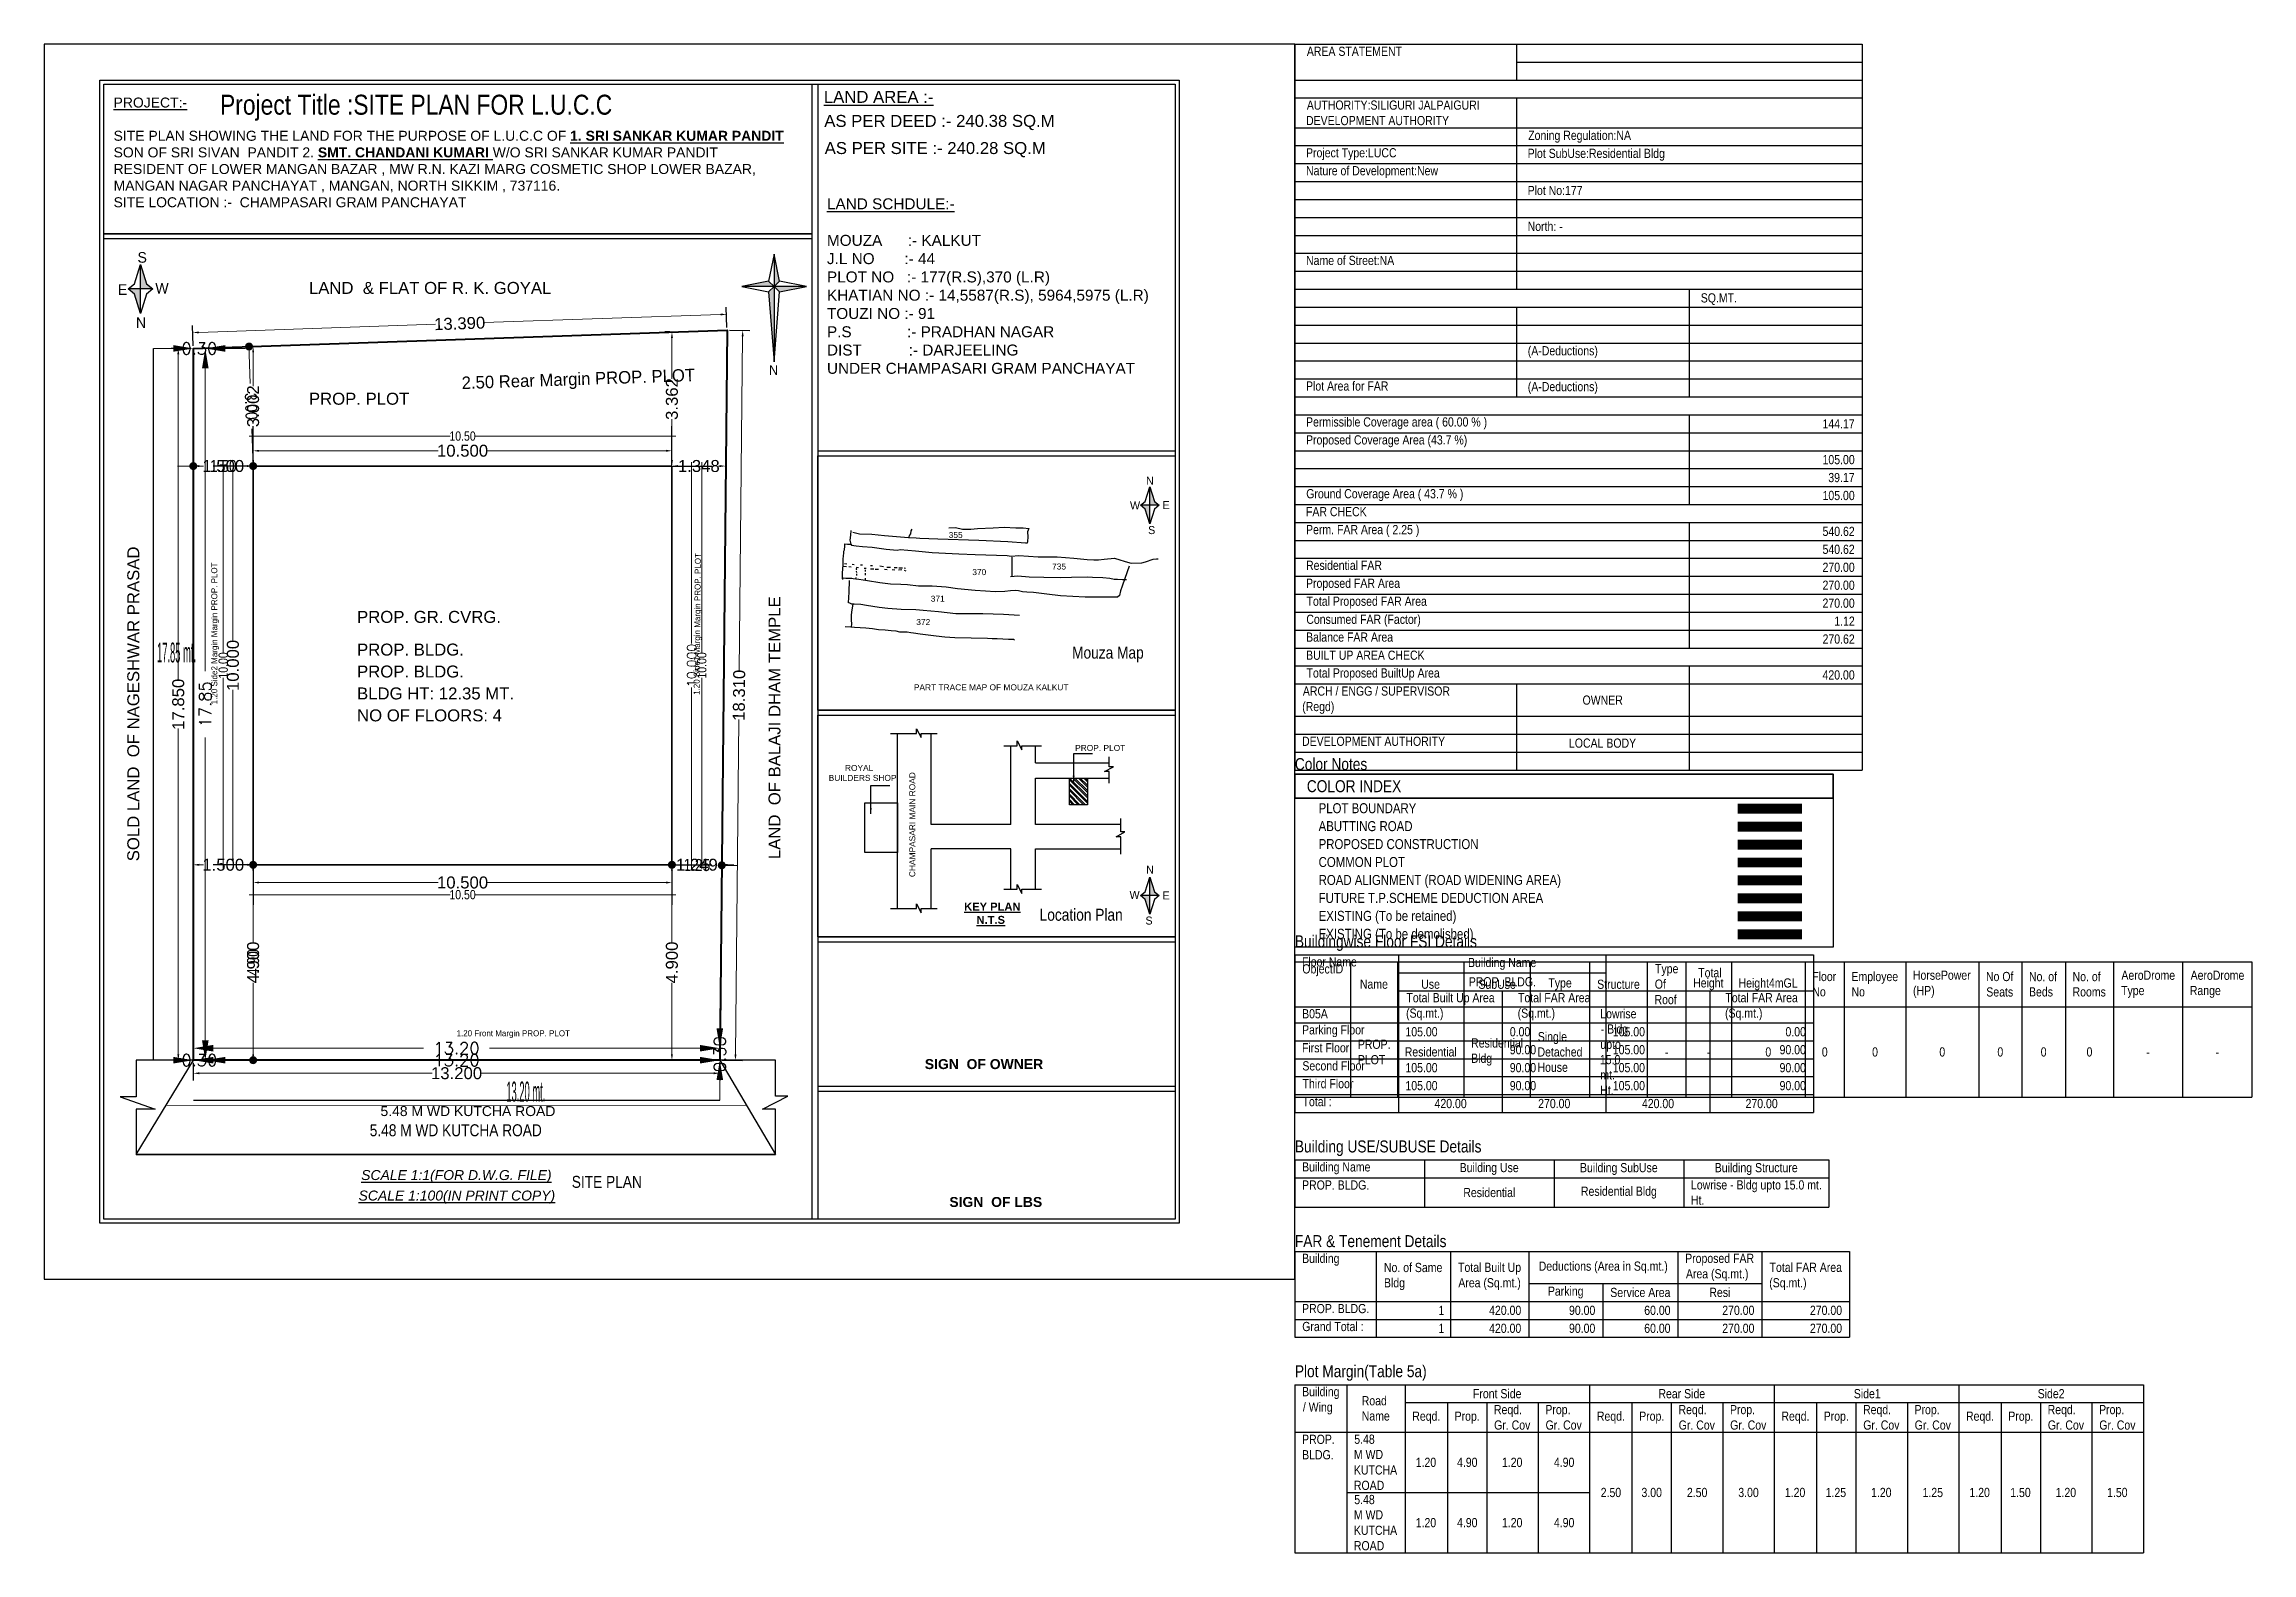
# Model space of a CAD drawing. Header units: metres. Extents: x 3538158.1 to 3538213.5, y 1101855 to 1101892.9.
import ezdxf
from ezdxf.enums import TextEntityAlignment as Align

# ---------------------------------------------------------------- set-up
doc = ezdxf.new("R2010")
doc.units = ezdxf.units.M
doc.header["$MEASUREMENT"] = 0
for name, color, linetype in [('_AREATABLE', 7, 'Continuous'), ('_DIMENSIOND', 211, 'Continuous'), ('_DIMENSIONW', 210, 'Continuous'), ('_MainRoad', 20, 'Continuous'), ('_MarginLine', 253, 'Continuous'), ('_OtherDetail', 193, 'Continuous'), ('_Plot', 7, 'Continuous'), ('_PreDCRDetails', 7, 'Continuous'), ('_PropWork', 1, 'Continuous'), ('_PropWorkForGndCoverage', 14, 'Continuous'), ('_SitePlan', 50, 'Continuous'), ('DCR_AREATABLE', 7, 'Continuous'), ('DCR_DIMENSION', 7, 'Continuous'), ('DCR_FMARGIN_DIMENSION', 1, 'Continuous'), ('DCR_GNDCOV', 14, 'Continuous'), ('DCR_GNDCOV_DIMENSION', 7, 'Continuous'), ('DCR_MARGIN', 253, 'Continuous'), ('DCR_MROAD', 20, 'Continuous'), ('DCR_NETPLOT', 145, 'Continuous'), ('DCR_NPDDIM', 211, 'Continuous'), ('DCR_NPWDIM', 210, 'Continuous'), ('DCR_PWORK', 1, 'Continuous'), ('DCR_PWORK_DIMENSION', 7, 'Continuous'), ('DCR_SPLAN', 50, 'Continuous'), ('DCR_SPLOT', 7, 'Continuous'), ('DCR_SPLOT_DIMENSION', 7, 'Continuous')]:
    doc.layers.add(name, color=color, linetype=linetype)
doc.layers.add('_NETPLOT', color=145, linetype='Continuous', plot=False)
doc.layers.add('DCR_OTHERDETAIL', color=193, linetype='Continuous', plot=False)
doc.styles.add('AutoDCRDim2Font', font='ARIALN.TTF')
doc.styles.add('AutoDCRDim3Font', font='ARIALN.TTF')
doc.styles.add('AutoDCRFont', font='romans.shx')
doc.styles.add('AutoDCRTableFont', font='ARIALN.TTF')
doc.styles.add('PreDCRDim3Font', font='ARIALN.TTF')
doc.styles.add('PreDCRFont', font='ARIALN.TTF')
doc.styles.get("Standard").update_dxf_attribs({"font": 'arial.ttf'})
doc.styles.add('tt', font='supef___.ttf', dxfattribs={"height": 3})
doc.dimstyles.new('DCR-PLOT-EXT', dxfattribs={"dimtxt": 0.3, "dimasz": 0.5, "dimexe": 0.5, "dimexo": 0.5, "dimgap": 0.25, "dimtad": 0, "dimdec": 3, "dimzin": 0, "dimdsep": 46, "dimtxsty": 'AutoDCRFont', "dimcen": 0.5, "dimdle": 0.1, "dimse1": 1, "dimse2": 1, "dimadec": 0, "dimazin": 0, "dimtfac": 1, "dimtix": 1, "dimtofl": 0, "dimtmove": 1, "dimatfit": 1, "dimfxl": 1, "dimtolj": 1, "dimtzin": 0, "dimlwd": 15, "dimarcsym": 0})
doc.dimstyles.new('DCR-PLOT-MARGIN', dxfattribs={"dimtxt": 0.3, "dimasz": 0.2, "dimexe": 0.25, "dimexo": 0.25, "dimgap": 0.25, "dimtad": 0, "dimzin": 0, "dimdsep": 46, "dimtxsty": 'AutoDCRDim3Font', "dimblk": 'DOT', "dimcen": 0.5, "dimdle": 0.1, "dimadec": 0, "dimazin": 0, "dimtfac": 1, "dimtix": 1, "dimtofl": 0, "dimtmove": 1, "dimatfit": 1, "dimfxl": 1, "dimtolj": 1, "dimtzin": 0, "dimlwd": 15, "dimarcsym": 0})
doc.dimstyles.new('ISO-25', dxfattribs={"dimtxt": 0.25, "dimasz": 0.15, "dimexe": 0, "dimexo": 0, "dimtad": 0, "dimdec": 3, "dimdsep": 46, "dimtxsty": 'Standard', "dimcen": 2.5, "dimadec": 0, "dimazin": 0, "dimtfac": 1, "dimtdec": 3, "dimtmove": 0, "dimatfit": 3, "dimfxl": 1, "dimarcsym": 0})
doc.dimstyles.new('ISO-DCR23', dxfattribs={"dimtxt": 0.23, "dimasz": 0, "dimexe": 0.25, "dimexo": 0.025, "dimgap": 0, "dimtad": 0, "dimzin": 0, "dimdsep": 46, "dimtxsty": 'AutoDCRDim2Font', "dimcen": 0, "dimdle": 0.1, "dimadec": 0, "dimazin": 0, "dimtfac": 1, "dimtix": 1, "dimtofl": 0, "dimtmove": 1, "dimatfit": 1, "dimfxl": 1, "dimtolj": 1, "dimtzin": 0, "dimlwd": 15, "dimarcsym": 0})
doc.dimstyles.new('PDCR-PLOT-INT', dxfattribs={"dimtxt": 0.3, "dimasz": 0.25, "dimexe": 0.25, "dimexo": 0.25, "dimgap": 0.25, "dimtad": 0, "dimzin": 0, "dimdsep": 46, "dimtxsty": 'PreDCRFont', "dimblk": 'OBLIQUE', "dimcen": 0.5, "dimdle": 0.1, "dimadec": 0, "dimazin": 0, "dimtfac": 1, "dimtix": 1, "dimtofl": 0, "dimtmove": 1, "dimatfit": 1, "dimfxl": 1, "dimtolj": 1, "dimtzin": 0, "dimlwd": 15, "dimarcsym": 0})

msp = doc.modelspace()

# ---------------------------------------------------------------- texts
at = {"attachment_point": 1}
for s, width, heights, insert, char_height in [('{\\H0.8333x;\\LPROJECT:-\\P\\P\\lSITE PLAN SHOWING THE LAND FOR THE PURPOSE OF L.U.C.C OF \\fArial|b1|i0|c0|p34;\\L1. SRI SANKAR KUMAR PANDIT\\P\\fArial|b0|i0|c0|p34;\\lSON OF SRI SIVAN  PANDIT 2. \\fArial|b1|i0|c0|p34;\\LSMT. CHANDANI KUMARI\\fArial|b0|i0|c0|p34;\\l W/O SRI SANKAR KUMAR PANDIT\\PRESIDENT OF LOWER MANGAN BAZAR , MW R.N. KAZI MARG COSMETIC SHOP LOWER BAZAR, \\PMANGAN NAGAR PANCHAYAT , MANGAN, NORTH SIKKIM , 737116.                  \\PSITE LOCATION :-  CHAMPASARI GRAM PANCHAYAT}', 20.297436, [2.9181], (3538159.8787, 1101891.5244), 0.3), ('{\\LLAND AREA :-} ', 3.113982, [0], (3538177.6868, 1101891.6918), 0.3), ('AS PER DEED :- 240.38 SQ.M ', 6.190242, [0], (3538177.6974, 1101891.0887), 0.3), ('AS PER SITE :- 240.28 SQ.M ', 6.190242, [0], (3538177.708, 1101890.4081), 0.3), ('\\A1;{\\LLAND SCHDULE:-} \\P\\PMOUZA      :- KALKUT\\PJ.L NO       :- 44\\PPLOT NO   :- 177(R.S),370 (L.R)\\PKHATIAN NO :- 14,5587(R.S), 5964,5975 (L.R)\\PTOUZI NO :- 91\\PP.S             :- PRADHAN NAGAR\\PDIST           :- DARJEELING\\PUNDER CHAMPASARI GRAM PANCHAYAT', 8.732382, [0], (3538177.7649, 1101888.9973), 0.275), ('LAND  & FLAT OF R. K. GOYAL', 13.459606, [0], (3538164.7768, 1101886.9003), 0.3), ('355', 5.378837, [0], (3538180.8176, 1101880.6296), 0.15), ('370', 5.378837, [0], (3538181.4093, 1101879.6983), 0.15), ('735', 5.378837, [0], (3538183.4095, 1101879.8381), 0.15), ('371', 5.378837, [0], (3538180.3679, 1101879.0311), 0.15), ('372', 5.378837, [0], (3538180.0052, 1101878.4463), 0.15), ('PART TRACE MAP OF MOUZA KALKUT', 5.378837, [0], (3538179.944, 1101876.8089), 0.15), ('PROP. PLOT', 2.048253, [0], (3538183.9877, 1101875.2894), 0.15), ('       ROYAL \\PBUILDERS SHOP', 2.048253, [0], (3538177.8089, 1101874.7881), 0.15), ('{\\fArial|b1|i0|c0|p34;\\LKEY PLAN\\P\\l    \\LN.T.S}', 5.378837, [0], (3538181.2047, 1101871.3354), 0.2), ('{\\fArial|b1|i0|c0|p34;SIGN  OF OWNER}', 5.378837, [0], (3538180.2181, 1101867.41), 0.25), ('5.48 M WD KUTCHA ROAD', 5.83711, [0], (3538166.5709, 1101866.2319), 0.25), ('{\\fArial|b1|i0|c0|p34;SIGN  OF LBS}', 5.378837, [0], (3538180.834, 1101863.9525), 0.25)]:
    msp.add_mtext_dynamic_manual_height_columns(s, width=width, gutter_width=12.5, heights=heights, dxfattribs=dict(at, insert=insert, char_height=char_height))
for s, insert, char_height, width in [('{\\Fgothice|c0;S}', (3538160.4777, 1101887.6485), 0.265742, 0.330291), ('{\\Fgothice|c0;W}', (3538160.9248, 1101886.8758), 0.265742, 0.330291), ('{\\Fgothice|c0;E}', (3538159.9877, 1101886.8418), 0.265742, 0.330291), ('{\\Fgothice|c0;W}', (3538185.3625, 1101881.3954), 0.201319, 0.250221), ('{\\Fgothice|c0;E}', (3538186.181, 1101881.4044), 0.201319, 0.250221), ('{\\Fgothice|c0;S}', (3538185.8175, 1101880.7784), 0.201319, 0.250221), ('{\\Fgothice|c0;W}', (3538185.3515, 1101871.6297), 0.201319, 0.250221), ('{\\Fgothice|c0;E}', (3538186.1781, 1101871.6143), 0.201319, 0.250221), ('{\\Fgothice|c0;S}', (3538185.7505, 1101870.9853), 0.201319, 0.250221), ('{\\fArial|b0|i1|c0|p34;\\LSCALE 1:1(FOR D.W.G. FILE)}', (3538166.0869, 1101864.6274), 0.25, 5.098738), ('{\\fArial|b0|i1|c0|p34;\\LSCALE 1:100(IN PRINT COPY)}', (3538166.0214, 1101864.1135), 0.25, 5.269713)]:
    msp.add_mtext(s, dxfattribs=dict(at, insert=insert, char_height=char_height, width=width))
at = {"attachment_point": 7, "rotation": 180}
for insert, char_height, width in [((3538160.6949, 1101886.0107), 0.265742, 0.330291), ((3538185.9586, 1101882.0189), 0.201319, 0.250221), ((3538185.9626, 1101872.2583), 0.201319, 0.250221)]:
    msp.add_mtext('{\\Fgothice|c0;N}', dxfattribs=dict(at, insert=insert, char_height=char_height, width=width))
at = {"attachment_point": 1, "rotation": 90}
for s, width, insert, char_height in [(' SOLD LAND  OF NAGESHWAR PRASAD', 13.459606, (3538160.2229, 1101872.2549), 0.3), (' LAND  OF BALAJI DHAM TEMPLE', 13.459606, (3538176.2999, 1101872.3096), 0.3), ('CHAMPASARI MAIN ROAD', 2.982032, (3538179.8286, 1101871.9752), 0.15)]:
    msp.add_mtext_dynamic_manual_height_columns(s, width=width, gutter_width=12.5, heights=[0], dxfattribs=dict(at, insert=insert, char_height=char_height))
at = {"layer": '_DIMENSIOND', "style": 'PreDCRDim3Font', "width": 0.409428}
msp.add_text('17.85 mt.', height=0.5, dxfattribs=at).set_placement((3538160.9684, 1101877.3565))
at = {"layer": '_DIMENSIONW', "style": 'PreDCRDim3Font', "width": 0.409428}
msp.add_text('13.20 mt.', height=0.5, dxfattribs=at).set_placement((3538169.7258, 1101866.3458))
at = {"layer": '_MainRoad', "style": 'PreDCRDim3Font'}
msp.add_text('5.48 M WD KUTCHA ROAD', height=0.3, dxfattribs=at).set_placement((3538168.4584, 1101865.6259), align=Align.MIDDLE_CENTER)
at = {"layer": '_OtherDetail', "attachment_point": 1, "style": 'PreDCRDim3Font'}
for s, insert, char_height in [('Project Title :SITE PLAN FOR L.U.C.C', (3538162.5473, 1101891.5954), 0.5), ('Mouza Map', (3538183.9117, 1101877.7548), 0.3), ('Location Plan', (3538183.0979, 1101871.1803), 0.3)]:
    msp.add_mtext(s, dxfattribs=dict(at, insert=insert, char_height=char_height))
at = {"layer": '_Plot', "insert": (3538164.7768, 1101884.1216), "char_height": 0.3, "attachment_point": 1}
msp.add_mtext_dynamic_manual_height_columns('PROP. PLOT', width=13.459606, gutter_width=12.5, heights=[0], dxfattribs=at)
at = {"layer": '_PropWork', "insert": (3538165.9837, 1101877.8304), "char_height": 0.3, "attachment_point": 1}
msp.add_mtext_dynamic_manual_height_columns('PROP. BLDG.', width=13.459606, gutter_width=12.5, heights=[0], dxfattribs=at)
at = {"layer": '_PropWorkForGndCoverage', "insert": (3538165.9837, 1101878.6507), "char_height": 0.3, "attachment_point": 1}
msp.add_mtext_dynamic_manual_height_columns('PROP. GR. CVRG.', width=13.459606, gutter_width=12.5, heights=[0], dxfattribs=at)
at = {"layer": '_SitePlan', "lineweight": 30, "insert": (3538171.3667, 1101864.4818), "char_height": 0.3, "attachment_point": 1, "style": 'PreDCRFont'}
msp.add_mtext_dynamic_manual_height_columns('SITE PLAN', width=5.120327, gutter_width=12.5, heights=[0], dxfattribs=at)
at = {"layer": 'DCR_AREATABLE', "style": 'AutoDCRTableFont'}
msp.add_text('Color Notes', height=0.3, dxfattribs=at).set_placement((3538189.4972, 1101874.6596))
at = {"layer": 'DCR_DIMENSION', "color": 255, "char_height": 0.3, "attachment_point": 1}
for s, insert in [('BLDG HT: 12.35 MT.', (3538165.9837, 1101876.7304)), ('NO OF FLOORS: 4', (3538165.9837, 1101876.1804))]:
    msp.add_mtext_dynamic_manual_height_columns(s, width=13.459606, gutter_width=12.5, heights=[0], dxfattribs=dict(at, insert=insert))
at = {"layer": 'DCR_GNDCOV', "color": 14, "insert": (3538165.9837, 1101878.6507), "char_height": 0.3, "attachment_point": 1}
msp.add_mtext_dynamic_manual_height_columns('PROP. GR. CVRG.', width=13.459606, gutter_width=12.5, heights=[0], dxfattribs=at)
at = {"layer": 'DCR_MARGIN', "color": 254, "style": ''}
msp.add_text('2.50 Rear Margin PROP. PLOT', height=0.3125, rotation=1.96485, dxfattribs=at).set_placement((3538168.6122, 1101884.2132))
msp.add_text('2.50 Rear Margin PROP. PLOT', height=0.3125, rotation=1.96485, dxfattribs=at).set_placement((3538168.6122, 1101884.2132))
at = {"layer": 'DCR_MARGIN', "color": 253, "style": ''}
for s, rotation, p in [('1.20 Side2 Margin Margin PROP. PLOT', 90, (3538162.4783, 1101876.3079)), ('1.20 Side2 Margin Margin PROP. PLOT', 90, (3538162.4783, 1101876.3079)), ('1.20 Side1 Margin Margin PROP. PLOT', 89.43008, (3538174.5694, 1101876.5434)), ('1.20 Side1 Margin Margin PROP. PLOT', 89.43008, (3538174.5694, 1101876.5434))]:
    msp.add_text(s, height=0.15, rotation=rotation, dxfattribs=at).set_placement(p)
at = {"layer": 'DCR_MARGIN', "color": 252, "style": ''}
msp.add_text('1.20 Front Margin PROP. PLOT', height=0.15, dxfattribs=at).set_placement((3538168.4783, 1101867.9829))
msp.add_text('1.20 Front Margin PROP. PLOT', height=0.15, dxfattribs=at).set_placement((3538168.4783, 1101867.9829))
msp.add_text('1.20 Front Margin PROP. PLOT', height=0.15, dxfattribs=at).set_placement((3538168.4783, 1101867.9829))
msp.add_text('1.20 Front Margin PROP. PLOT', height=0.15, dxfattribs=at).set_placement((3538168.4783, 1101867.9829))
at = {"layer": 'DCR_MROAD', "color": 20, "style": 'PreDCRDim3Font'}
msp.add_text('5.48 M WD KUTCHA ROAD', height=0.3, dxfattribs=at).set_placement((3538168.4584, 1101865.6259), align=Align.MIDDLE_CENTER)
at = {"layer": 'DCR_NPDDIM', "color": 211, "style": 'PreDCRDim3Font', "width": 0.409428}
msp.add_text('17.85 mt.', height=0.5, dxfattribs=at).set_placement((3538160.9684, 1101877.3565))
at = {"layer": 'DCR_NPWDIM', "color": 210, "style": 'PreDCRDim3Font', "width": 0.409428}
msp.add_text('13.20 mt.', height=0.5, dxfattribs=at).set_placement((3538169.7258, 1101866.3458))
at = {"layer": 'DCR_OTHERDETAIL', "color": 193, "attachment_point": 1, "style": 'PreDCRDim3Font'}
for s, insert, char_height in [('Project Title :SITE PLAN FOR L.U.C.C', (3538162.5473, 1101891.5954), 0.5), ('Mouza Map', (3538183.9117, 1101877.7548), 0.3), ('Location Plan', (3538183.0979, 1101871.1803), 0.3)]:
    msp.add_mtext(s, dxfattribs=dict(at, insert=insert, char_height=char_height))
at = {"layer": 'DCR_PWORK', "color": 1, "char_height": 0.3, "attachment_point": 1}
for insert in [(3538165.9837, 1101877.8304), (3538165.9837, 1101877.2804)]:
    msp.add_mtext_dynamic_manual_height_columns('PROP. BLDG.', width=13.459606, gutter_width=12.5, heights=[0], dxfattribs=dict(at, insert=insert))
at = {"layer": 'DCR_SPLAN', "color": 50, "lineweight": 30, "insert": (3538171.3667, 1101864.4818), "char_height": 0.3, "attachment_point": 1, "style": 'PreDCRFont'}
msp.add_mtext_dynamic_manual_height_columns('SITE PLAN', width=5.120327, gutter_width=12.5, heights=[0], dxfattribs=at)
at = {"layer": 'DCR_SPLOT', "color": 7, "insert": (3538164.7768, 1101884.1216), "char_height": 0.3, "attachment_point": 1}
msp.add_mtext_dynamic_manual_height_columns('PROP. PLOT', width=13.459606, gutter_width=12.5, heights=[0], dxfattribs=at)

# ---------------------------------------------------------------- blocks, each defined once
blk = doc.blocks.new('*D3')
at = {"color": 0, "lineweight": -2, "transparency": 16777216}
for p, q in [((3538161.876, 1101885.295), (3538161.858, 1101885.81)), ((3538175.258, 1101885.754), (3538175.241, 1101886.269))]:
    blk.add_line(p, q, dxfattribs=at)
at = {"color": 0, "lineweight": 15, "transparency": 16777216}
for p, q in [((3538162.015, 1101885.635), (3538167.948, 1101885.838)), ((3538175.097, 1101886.084), (3538169.163, 1101885.88))]:
    blk.add_line(p, q, dxfattribs=at)
at = {"color": 0, "transparency": 16777216}
for points in [[(3538175.096, 1101886.109), (3538175.098, 1101886.059), (3538175.247, 1101886.089)], [(3538162.014, 1101885.66), (3538162.015, 1101885.61), (3538161.865, 1101885.63)]]:
    blk.add_solid(points, dxfattribs=at)
at = {"layer": 'Defpoints', "color": 0, "transparency": 16777216}
for p in [(3538161.865, 1101885.63), (3538161.878, 1101885.233), (3538175.26, 1101885.692)]:
    blk.add_point(p, dxfattribs=at)
at = {"color": 0, "transparency": 16777216, "insert": (3538168.556, 1101885.859), "char_height": 0.3, "attachment_point": 5, "rotation": 1.9648}
blk.add_mtext('\\A1;13.390', dxfattribs=at)
blk = doc.blocks.new('*D4')
at = {"color": 0, "lineweight": -2, "transparency": 16777216}
for p, q in [((3538161.816, 1101885.233), (3538161.321, 1101885.233)), ((3538161.816, 1101867.383), (3538161.321, 1101867.383))]:
    blk.add_line(p, q, dxfattribs=at)
at = {"color": 0, "lineweight": 15, "transparency": 16777216}
for p, q in [((3538161.501, 1101885.083), (3538161.501, 1101876.916)), ((3538161.501, 1101867.533), (3538161.501, 1101875.7))]:
    blk.add_line(p, q, dxfattribs=at)
at = {"color": 0, "transparency": 16777216}
for points in [[(3538161.476, 1101885.083), (3538161.526, 1101885.083), (3538161.501, 1101885.233)], [(3538161.476, 1101867.533), (3538161.526, 1101867.533), (3538161.501, 1101867.383)]]:
    blk.add_solid(points, dxfattribs=at)
at = {"layer": 'Defpoints', "color": 0, "transparency": 16777216}
for p in [(3538161.878, 1101885.233), (3538161.501, 1101867.383), (3538161.878, 1101867.383)]:
    blk.add_point(p, dxfattribs=at)
at = {"color": 0, "transparency": 16777216, "insert": (3538161.501, 1101876.308), "char_height": 0.3, "attachment_point": 5, "rotation": 90}
blk.add_mtext('\\A1;17.850', dxfattribs=at)
blk = doc.blocks.new('*D5')
at = {"color": 0, "lineweight": -2, "transparency": 16777216}
for p, q in [((3538161.878, 1101867.32), (3538161.878, 1101866.875)), ((3538175.078, 1101867.32), (3538175.078, 1101866.875))]:
    blk.add_line(p, q, dxfattribs=at)
at = {"color": 0, "lineweight": 15, "transparency": 16777216}
for p, q in [((3538162.028, 1101867.055), (3538167.87, 1101867.055)), ((3538174.928, 1101867.055), (3538169.086, 1101867.055))]:
    blk.add_line(p, q, dxfattribs=at)
at = {"color": 0, "transparency": 16777216}
for points in [[(3538162.028, 1101867.08), (3538162.028, 1101867.03), (3538161.878, 1101867.055)], [(3538174.928, 1101867.08), (3538174.928, 1101867.03), (3538175.078, 1101867.055)]]:
    blk.add_solid(points, dxfattribs=at)
at = {"layer": 'Defpoints', "color": 0, "transparency": 16777216}
for p in [(3538161.878, 1101867.383), (3538175.078, 1101867.383), (3538175.078, 1101867.055)]:
    blk.add_point(p, dxfattribs=at)
at = {"color": 0, "transparency": 16777216, "insert": (3538168.478, 1101867.055), "char_height": 0.3, "attachment_point": 5}
blk.add_mtext('\\A1;13.200', dxfattribs=at)
blk = doc.blocks.new('*D6')
at = {"color": 0, "lineweight": -2, "transparency": 16777216}
for p, q in [((3538175.323, 1101885.691), (3538175.832, 1101885.686)), ((3538175.141, 1101867.382), (3538175.65, 1101867.377))]:
    blk.add_line(p, q, dxfattribs=at)
at = {"color": 0, "lineweight": 15, "transparency": 16777216}
for p, q in [((3538175.651, 1101885.538), (3538175.567, 1101877.142)), ((3538175.472, 1101867.529), (3538175.555, 1101875.926))]:
    blk.add_line(p, q, dxfattribs=at)
at = {"color": 0, "transparency": 16777216}
for points in [[(3538175.626, 1101885.538), (3538175.676, 1101885.538), (3538175.652, 1101885.688)], [(3538175.447, 1101867.529), (3538175.497, 1101867.529), (3538175.47, 1101867.379)]]:
    blk.add_solid(points, dxfattribs=at)
at = {"layer": 'Defpoints', "color": 0, "transparency": 16777216}
for p in [(3538175.26, 1101885.692), (3538175.078, 1101867.383), (3538175.47, 1101867.379)]:
    blk.add_point(p, dxfattribs=at)
at = {"color": 0, "transparency": 16777216, "insert": (3538175.561, 1101876.534), "char_height": 0.3, "attachment_point": 5, "rotation": 89.4301}
blk.add_mtext('\\A1;18.310', dxfattribs=at)
blk = doc.blocks.new('*D7')
at = {"color": 0, "lineweight": -2, "transparency": 16777216}
for p, q in [((3538161.878, 1101882.345), (3538161.878, 1101882.463)), ((3538163.378, 1101882.345), (3538163.378, 1101882.463))]:
    blk.add_line(p, q, dxfattribs=at)
at = {"color": 0, "lineweight": 15, "transparency": 16777216}
for p, q in [((3538162.028, 1101882.283), (3538162.137, 1101882.283)), ((3538163.228, 1101882.283), (3538163.12, 1101882.283))]:
    blk.add_line(p, q, dxfattribs=at)
at = {"color": 0, "transparency": 16777216}
for points in [[(3538162.028, 1101882.308), (3538162.028, 1101882.258), (3538161.878, 1101882.283)], [(3538163.228, 1101882.308), (3538163.228, 1101882.258), (3538163.378, 1101882.283)]]:
    blk.add_solid(points, dxfattribs=at)
at = {"layer": 'Defpoints', "color": 0, "transparency": 16777216}
for p in [(3538161.878, 1101882.283), (3538161.878, 1101882.283), (3538163.378, 1101882.283)]:
    blk.add_point(p, dxfattribs=at)
at = {"color": 0, "transparency": 16777216, "insert": (3538162.628, 1101882.283), "char_height": 0.3, "attachment_point": 5}
blk.add_mtext('\\A1;1.500', dxfattribs=at)
blk = doc.blocks.new('*D8')
at = {"color": 0, "lineweight": -2, "transparency": 16777216}
for p, q in [((3538163.316, 1101885.284), (3538163.198, 1101885.284)), ((3538163.316, 1101882.283), (3538163.198, 1101882.283))]:
    blk.add_line(p, q, dxfattribs=at)
at = {"color": 0, "lineweight": 15, "transparency": 16777216}
for p, q in [((3538163.378, 1101885.134), (3538163.378, 1101884.288)), ((3538163.378, 1101882.433), (3538163.378, 1101883.279))]:
    blk.add_line(p, q, dxfattribs=at)
at = {"color": 0, "transparency": 16777216}
for points in [[(3538163.353, 1101885.134), (3538163.403, 1101885.134), (3538163.378, 1101885.284)], [(3538163.353, 1101882.433), (3538163.403, 1101882.433), (3538163.378, 1101882.283)]]:
    blk.add_solid(points, dxfattribs=at)
at = {"layer": 'Defpoints', "color": 0, "transparency": 16777216}
for p in [(3538163.378, 1101885.284), (3538163.378, 1101885.284), (3538163.378, 1101882.283)]:
    blk.add_point(p, dxfattribs=at)
at = {"color": 0, "transparency": 16777216, "insert": (3538163.378, 1101883.783), "char_height": 0.3, "attachment_point": 5, "rotation": 90}
blk.add_mtext('\\A1;3.002', dxfattribs=at)
blk = doc.blocks.new('*D9')
at = {"color": 0, "lineweight": -2, "transparency": 16777216}
for p, q in [((3538173.828, 1101885.645), (3538173.698, 1101885.645)), ((3538173.816, 1101882.283), (3538173.698, 1101882.283))]:
    blk.add_line(p, q, dxfattribs=at)
at = {"color": 0, "lineweight": 15, "transparency": 16777216}
for p, q in [((3538173.878, 1101885.495), (3538173.878, 1101884.468)), ((3538173.878, 1101882.433), (3538173.878, 1101883.459))]:
    blk.add_line(p, q, dxfattribs=at)
at = {"color": 0, "transparency": 16777216}
for points in [[(3538173.853, 1101885.495), (3538173.903, 1101885.495), (3538173.878, 1101885.645)], [(3538173.853, 1101882.433), (3538173.903, 1101882.433), (3538173.878, 1101882.283)]]:
    blk.add_solid(points, dxfattribs=at)
at = {"layer": 'Defpoints', "color": 0, "transparency": 16777216}
for p in [(3538173.878, 1101885.645), (3538173.89, 1101885.645), (3538173.878, 1101882.283)]:
    blk.add_point(p, dxfattribs=at)
at = {"color": 0, "transparency": 16777216, "insert": (3538173.878, 1101883.964), "char_height": 0.3, "attachment_point": 5, "rotation": 90}
blk.add_mtext('\\A1;3.362', dxfattribs=at)
blk = doc.blocks.new('*D10')
at = {"color": 0, "lineweight": -2, "transparency": 16777216}
for p, q in [((3538173.878, 1101882.345), (3538173.878, 1101882.463)), ((3538175.226, 1101882.345), (3538175.226, 1101882.463))]:
    blk.add_line(p, q, dxfattribs=at)
at = {"color": 0, "lineweight": 15, "transparency": 16777216}
for p, q in [((3538174.028, 1101882.283), (3538174.06, 1101882.283)), ((3538175.076, 1101882.283), (3538175.045, 1101882.283))]:
    blk.add_line(p, q, dxfattribs=at)
at = {"color": 0, "transparency": 16777216}
for points in [[(3538174.028, 1101882.308), (3538174.028, 1101882.258), (3538173.878, 1101882.283)], [(3538175.076, 1101882.308), (3538175.076, 1101882.258), (3538175.226, 1101882.283)]]:
    blk.add_solid(points, dxfattribs=at)
at = {"layer": 'Defpoints', "color": 0, "transparency": 16777216}
for p in [(3538173.878, 1101882.283), (3538175.226, 1101882.283), (3538175.226, 1101882.283)]:
    blk.add_point(p, dxfattribs=at)
at = {"color": 0, "transparency": 16777216, "insert": (3538174.552, 1101882.283), "char_height": 0.3, "attachment_point": 5}
blk.add_mtext('\\A1;1.348', dxfattribs=at)
blk = doc.blocks.new('*D11')
at = {"color": 0, "lineweight": -2, "transparency": 16777216}
for p, q in [((3538161.878, 1101872.345), (3538161.878, 1101872.463)), ((3538163.378, 1101872.345), (3538163.378, 1101872.463))]:
    blk.add_line(p, q, dxfattribs=at)
at = {"color": 0, "lineweight": 15, "transparency": 16777216}
for p, q in [((3538162.028, 1101872.283), (3538162.137, 1101872.283)), ((3538163.228, 1101872.283), (3538163.12, 1101872.283))]:
    blk.add_line(p, q, dxfattribs=at)
at = {"color": 0, "transparency": 16777216}
for points in [[(3538162.028, 1101872.308), (3538162.028, 1101872.258), (3538161.878, 1101872.283)], [(3538163.228, 1101872.308), (3538163.228, 1101872.258), (3538163.378, 1101872.283)]]:
    blk.add_solid(points, dxfattribs=at)
at = {"layer": 'Defpoints', "color": 0, "transparency": 16777216}
for p in [(3538161.878, 1101872.283), (3538161.878, 1101872.283), (3538163.378, 1101872.283)]:
    blk.add_point(p, dxfattribs=at)
at = {"color": 0, "transparency": 16777216, "insert": (3538162.628, 1101872.283), "char_height": 0.3, "attachment_point": 5}
blk.add_mtext('\\A1;1.500', dxfattribs=at)
blk = doc.blocks.new('*D12')
at = {"color": 0, "lineweight": 15, "transparency": 16777216}
for p, q in [((3538163.378, 1101872.133), (3538163.378, 1101870.345)), ((3538163.378, 1101867.533), (3538163.378, 1101869.321))]:
    blk.add_line(p, q, dxfattribs=at)
at = {"color": 0, "lineweight": -2, "transparency": 16777216}
for p, q in [((3538163.441, 1101872.283), (3538163.558, 1101872.283)), ((3538163.316, 1101867.383), (3538163.198, 1101867.383))]:
    blk.add_line(p, q, dxfattribs=at)
at = {"color": 0, "transparency": 16777216}
for points in [[(3538163.353, 1101872.133), (3538163.403, 1101872.133), (3538163.378, 1101872.283)], [(3538163.353, 1101867.533), (3538163.403, 1101867.533), (3538163.378, 1101867.383)]]:
    blk.add_solid(points, dxfattribs=at)
at = {"layer": 'Defpoints', "color": 0, "transparency": 16777216}
for p in [(3538163.378, 1101872.283), (3538163.378, 1101867.383), (3538163.378, 1101867.383)]:
    blk.add_point(p, dxfattribs=at)
at = {"color": 0, "transparency": 16777216, "insert": (3538163.378, 1101869.833), "char_height": 0.3, "attachment_point": 5, "rotation": 90}
blk.add_mtext('\\A1;4.900', dxfattribs=at)
blk = doc.blocks.new('*D13')
at = {"color": 0, "lineweight": -2, "transparency": 16777216}
for p, q in [((3538173.816, 1101872.283), (3538173.698, 1101872.283)), ((3538173.816, 1101867.383), (3538173.698, 1101867.383))]:
    blk.add_line(p, q, dxfattribs=at)
at = {"color": 0, "lineweight": 15, "transparency": 16777216}
for p, q in [((3538173.878, 1101872.133), (3538173.878, 1101870.345)), ((3538173.878, 1101867.533), (3538173.878, 1101869.321))]:
    blk.add_line(p, q, dxfattribs=at)
at = {"color": 0, "transparency": 16777216}
for points in [[(3538173.853, 1101872.133), (3538173.903, 1101872.133), (3538173.878, 1101872.283)], [(3538173.853, 1101867.533), (3538173.903, 1101867.533), (3538173.878, 1101867.383)]]:
    blk.add_solid(points, dxfattribs=at)
at = {"layer": 'Defpoints', "color": 0, "transparency": 16777216}
for p in [(3538173.878, 1101872.283), (3538173.878, 1101867.383), (3538173.878, 1101867.383)]:
    blk.add_point(p, dxfattribs=at)
at = {"color": 0, "transparency": 16777216, "insert": (3538173.878, 1101869.833), "char_height": 0.3, "attachment_point": 5, "rotation": 90}
blk.add_mtext('\\A1;4.900', dxfattribs=at)
blk = doc.blocks.new('*D14')
at = {"color": 0, "lineweight": 15, "transparency": 16777216}
for p, q in [((3538173.728, 1101872.283), (3538173.578, 1101872.283)), ((3538175.277, 1101872.283), (3538175.427, 1101872.283))]:
    blk.add_line(p, q, dxfattribs=at)
at = {"color": 0, "lineweight": -2, "transparency": 16777216}
for p, q in [((3538173.878, 1101872.345), (3538173.878, 1101872.463)), ((3538175.127, 1101872.227), (3538175.127, 1101872.103))]:
    blk.add_line(p, q, dxfattribs=at)
at = {"color": 0, "transparency": 16777216}
for points in [[(3538173.728, 1101872.308), (3538173.728, 1101872.258), (3538173.878, 1101872.283)], [(3538175.277, 1101872.308), (3538175.277, 1101872.258), (3538175.127, 1101872.283)]]:
    blk.add_solid(points, dxfattribs=at)
at = {"layer": 'Defpoints', "color": 0, "transparency": 16777216}
for p in [(3538173.878, 1101872.283), (3538175.127, 1101872.289), (3538175.127, 1101872.283)]:
    blk.add_point(p, dxfattribs=at)
at = {"color": 0, "transparency": 16777216, "insert": (3538174.503, 1101872.283), "char_height": 0.3, "attachment_point": 5}
blk.add_mtext('\\A1;1.249', dxfattribs=at)
blk = doc.blocks.new('*D15')
at = {"color": 0, "lineweight": -2, "transparency": 16777216}
for p, q in [((3538163.378, 1101882.345), (3538163.378, 1101882.846)), ((3538173.878, 1101882.345), (3538173.878, 1101882.846))]:
    blk.add_line(p, q, dxfattribs=at)
at = {"color": 0, "lineweight": 15, "transparency": 16777216}
for p, q in [((3538163.528, 1101882.666), (3538168.02, 1101882.666)), ((3538173.728, 1101882.666), (3538169.236, 1101882.666))]:
    blk.add_line(p, q, dxfattribs=at)
at = {"color": 0, "transparency": 16777216}
for points in [[(3538163.528, 1101882.691), (3538163.528, 1101882.641), (3538163.378, 1101882.666)], [(3538173.728, 1101882.691), (3538173.728, 1101882.641), (3538173.878, 1101882.666)]]:
    blk.add_solid(points, dxfattribs=at)
at = {"layer": 'Defpoints', "color": 0, "transparency": 16777216}
for p in [(3538163.378, 1101882.666), (3538163.378, 1101882.283), (3538173.878, 1101882.283)]:
    blk.add_point(p, dxfattribs=at)
at = {"color": 0, "transparency": 16777216, "insert": (3538168.628, 1101882.666), "char_height": 0.3, "attachment_point": 5}
blk.add_mtext('\\A1;10.500', dxfattribs=at)
blk = doc.blocks.new('*D16')
at = {"color": 0, "lineweight": -2, "transparency": 16777216}
for p, q in [((3538163.316, 1101882.283), (3538162.691, 1101882.283)), ((3538163.316, 1101872.283), (3538162.691, 1101872.283))]:
    blk.add_line(p, q, dxfattribs=at)
at = {"color": 0, "lineweight": 15, "transparency": 16777216}
for p, q in [((3538162.871, 1101882.133), (3538162.871, 1101877.891)), ((3538162.871, 1101872.433), (3538162.871, 1101876.675))]:
    blk.add_line(p, q, dxfattribs=at)
at = {"color": 0, "transparency": 16777216}
for points in [[(3538162.846, 1101882.133), (3538162.896, 1101882.133), (3538162.871, 1101882.283)], [(3538162.846, 1101872.433), (3538162.896, 1101872.433), (3538162.871, 1101872.283)]]:
    blk.add_solid(points, dxfattribs=at)
at = {"layer": 'Defpoints', "color": 0, "transparency": 16777216}
for p in [(3538163.378, 1101882.283), (3538162.871, 1101872.283), (3538163.378, 1101872.283)]:
    blk.add_point(p, dxfattribs=at)
at = {"color": 0, "transparency": 16777216, "insert": (3538162.871, 1101877.283), "char_height": 0.3, "attachment_point": 5, "rotation": 90}
blk.add_mtext('\\A1;10.000', dxfattribs=at)
blk = doc.blocks.new('*D17')
at = {"color": 0, "lineweight": -2, "transparency": 16777216}
for p, q in [((3538173.941, 1101882.283), (3538174.551, 1101882.283)), ((3538173.941, 1101872.283), (3538174.551, 1101872.283))]:
    blk.add_line(p, q, dxfattribs=at)
at = {"color": 0, "lineweight": 15, "transparency": 16777216}
for p, q in [((3538174.371, 1101882.383), (3538174.371, 1101877.836)), ((3538174.371, 1101872.183), (3538174.371, 1101876.73))]:
    blk.add_line(p, q, dxfattribs=at)
at = {"layer": 'Defpoints', "color": 0, "transparency": 16777216}
for p in [(3538173.878, 1101882.283), (3538173.878, 1101872.283), (3538174.371, 1101872.283)]:
    blk.add_point(p, dxfattribs=at)
at = {"color": 0, "transparency": 16777216, "insert": (3538174.371, 1101877.283), "char_height": 0.23, "attachment_point": 5, "rotation": 90, "style": 'AutoDCRFont'}
blk.add_mtext('\\A1;10.000', dxfattribs=at)
blk = doc.blocks.new('*D18')
at = {"color": 0, "lineweight": -2, "transparency": 16777216}
for p, q in [((3538163.378, 1101872.22), (3538163.378, 1101871.658)), ((3538173.878, 1101872.22), (3538173.878, 1101871.658))]:
    blk.add_line(p, q, dxfattribs=at)
at = {"color": 0, "lineweight": 15, "transparency": 16777216}
for p, q in [((3538163.528, 1101871.838), (3538168.02, 1101871.838)), ((3538173.728, 1101871.838), (3538169.236, 1101871.838))]:
    blk.add_line(p, q, dxfattribs=at)
at = {"color": 0, "transparency": 16777216}
for points in [[(3538163.528, 1101871.863), (3538163.528, 1101871.813), (3538163.378, 1101871.838)], [(3538173.728, 1101871.863), (3538173.728, 1101871.813), (3538173.878, 1101871.838)]]:
    blk.add_solid(points, dxfattribs=at)
at = {"layer": 'Defpoints', "color": 0, "transparency": 16777216}
for p in [(3538163.378, 1101872.283), (3538173.878, 1101872.283), (3538163.378, 1101871.838)]:
    blk.add_point(p, dxfattribs=at)
at = {"color": 0, "transparency": 16777216, "insert": (3538168.628, 1101871.838), "char_height": 0.3, "attachment_point": 5}
blk.add_mtext('\\A1;10.500', dxfattribs=at)
blk = doc.blocks.new('North_PreDCR')
at = {"layer": '_OtherDetail'}
h = blk.add_hatch(color=7, dxfattribs=at)
h.paths.add_polyline_path([(0, 2.02), (-0.34, 2.36), (-2.03, 2.02)])
h.paths.add_polyline_path([(0, 2.02), (0.34, 2.36), (0, 6.75)])
h.paths.add_polyline_path([(0, 2.02), (0.34, 1.69), (2.02, 2.02)])
h.paths.add_polyline_path([(0, 2.02), (-0.34, 1.69), (0, 0)])
at = {"layer": '_OtherDetail', "color": 7}
for p, q in [((0, 0), (0, 6.75)), ((-2.03, 2.02), (2.02, 2.02))]:
    blk.add_line(p, q, dxfattribs=at)
for points in [[(0, 6.75), (-0.34, 2.36), (-2.03, 2.02), (-0.34, 1.69), (0, 0), (0.34, 1.69), (2.02, 2.02), (0.34, 2.36), (0, 6.75)], [(-0.34, 2.36), (0, 2.02), (-0.34, 1.69)], [(0, 2.02), (0.34, 2.36)], [(0, 2.02), (0.34, 1.69)]]:
    blk.add_lwpolyline(points, dxfattribs=at)
at = {"layer": '_OtherDetail', "color": 7, "style": 'tt'}
blk.add_text('N', height=0.608, dxfattribs=at).set_placement((-0.26, 6.96))
blk = doc.blocks.new('ADCR_MARGIN', base_point=(3538168.569, 1101876.537))
at = {"layer": '_MarginLine', "color": 6}
blk.add_line((3538161.878, 1101885.233), (3538175.26, 1101885.692), dxfattribs=at)
at = {"layer": '_MarginLine', "color": 104}
blk.add_line((3538161.878, 1101867.383), (3538161.878, 1101885.233), dxfattribs=at)
at = {"layer": '_MarginLine', "color": 5}
blk.add_line((3538175.26, 1101885.692), (3538175.078, 1101867.383), dxfattribs=at)
at = {"layer": '_MarginLine', "color": 1}
blk.add_line((3538175.078, 1101867.383), (3538161.878, 1101867.383), dxfattribs=at)
blk = doc.blocks.new('AREATABLE070000', base_point=(3538189.497, 1101869.853))
at = {"layer": '_AREATABLE', "style": 'AutoDCRTableFont'}
blk.add_attdef('Tag_001', (-0.013, -0.234), '', height=0.23, dxfattribs=at)
blk = doc.blocks.new('AREATABLE070001', base_point=(3538189.497, 1101869.853))
at = {"layer": '_AREATABLE', "style": 'AutoDCRTableFont'}
blk.add_attdef('Tag_001', (-0.02, -0.23), '', height=0.23, dxfattribs=at)
blk = doc.blocks.new('AREATABLE070002', base_point=(3538189.497, 1101869.853))
at = {"layer": '_AREATABLE', "style": 'AutoDCRTableFont'}
blk.add_attdef('Tag_001', (-0.02, -0.23), '', height=0.23, dxfattribs=at)
blk = doc.blocks.new('AREATABLE070003', base_point=(3538189.497, 1101869.853))
at = {"layer": '_AREATABLE', "style": 'AutoDCRTableFont'}
blk.add_attdef('Tag_001', (-0.012, -0.234), '', height=0.23, dxfattribs=at)
blk = doc.blocks.new('AREATABLE070004', base_point=(3538189.497, 1101869.853))
at = {"layer": '_AREATABLE', "style": 'AutoDCRTableFont'}
blk.add_attdef('Tag_001', (-0.007, -0.23), '', height=0.23, dxfattribs=at)
blk = doc.blocks.new('AREATABLE070005', base_point=(3538189.497, 1101869.853))
at = {"layer": '_AREATABLE', "style": 'AutoDCRTableFont'}
blk.add_attdef('Tag_001', (-0.012, -0.234), '', height=0.23, dxfattribs=at)
blk = doc.blocks.new('AREATABLE070006', base_point=(3538189.497, 1101869.853))
at = {"layer": '_AREATABLE', "style": 'AutoDCRTableFont'}
for tag, p in [('Tag_001', (-0.007, -0.23)), ('Tag_002', (-0.013, -0.617)), ('Tag_003', (-0.02, -1.005))]:
    blk.add_attdef(tag, p, '', height=0.23, dxfattribs=at)
blk = doc.blocks.new('AREATABLE070007', base_point=(3538189.497, 1101869.853))
at = {"layer": '_AREATABLE', "style": 'AutoDCRTableFont'}
blk.add_attdef('Tag_001', (-0.02, -0.23), '', height=0.23, dxfattribs=at)
blk = doc.blocks.new('AREATABLE070008', base_point=(3538189.497, 1101869.853))
at = {"layer": '_AREATABLE', "style": 'AutoDCRTableFont'}
blk.add_attdef('Tag_001', (-0.02, -0.234), '', height=0.23, dxfattribs=at)
blk = doc.blocks.new('AREATABLE070009', base_point=(3538189.497, 1101869.853))
at = {"layer": '_AREATABLE', "style": 'AutoDCRTableFont'}
for tag, p in [('Tag_001', (-0.022, -0.23)), ('Tag_002', (-0.02, -0.613))]:
    blk.add_attdef(tag, p, '', height=0.23, dxfattribs=at)
blk = doc.blocks.new('AREATABLE070010', base_point=(3538189.497, 1101869.853))
at = {"layer": '_AREATABLE', "style": 'AutoDCRTableFont'}
for tag, p in [('Tag_001', (-0.021, -0.23)), ('Tag_002', (-0.02, -0.613))]:
    blk.add_attdef(tag, p, '', height=0.23, dxfattribs=at)
blk = doc.blocks.new('AREATABLE070011', base_point=(3538189.497, 1101869.853))
at = {"layer": '_AREATABLE', "style": 'AutoDCRTableFont'}
for tag, p in [('Tag_001', (-0.02, -0.23)), ('Tag_002', (-0.016, -0.617))]:
    blk.add_attdef(tag, p, '', height=0.23, dxfattribs=at)
blk = doc.blocks.new('AREATABLE070012', base_point=(3538189.497, 1101869.853))
at = {"layer": '_AREATABLE', "style": 'AutoDCRTableFont'}
for tag, p in [('Tag_001', (-0.02, -0.234)), ('Tag_002', (-0.012, -0.621))]:
    blk.add_attdef(tag, p, '', height=0.23, dxfattribs=at)
blk = doc.blocks.new('AREATABLE070013', base_point=(3538189.497, 1101869.853))
at = {"layer": '_AREATABLE', "style": 'AutoDCRTableFont'}
for tag, p in [('Tag_001', (-0.02, -0.234)), ('Tag_002', (-0.019, -0.617))]:
    blk.add_attdef(tag, p, '', height=0.23, dxfattribs=at)
blk = doc.blocks.new('AREATABLE070014', base_point=(3538189.497, 1101869.853))
at = {"layer": '_AREATABLE', "style": 'AutoDCRTableFont'}
for tag, p in [('Tag_001', (-0.02, -0.234)), ('Tag_002', (-0.02, -0.617))]:
    blk.add_attdef(tag, p, '', height=0.23, dxfattribs=at)
blk = doc.blocks.new('AREATABLE070015', base_point=(3538189.497, 1101869.853))
at = {"layer": '_AREATABLE', "style": 'AutoDCRTableFont'}
for tag, p in [('Tag_001', (0, -0.23)), ('Tag_002', (-0.007, -0.613))]:
    blk.add_attdef(tag, p, '', height=0.23, dxfattribs=at)
blk = doc.blocks.new('AREATABLE070016', base_point=(3538189.497, 1101869.853))
at = {"layer": '_AREATABLE', "style": 'AutoDCRTableFont'}
for tag, p in [('Tag_001', (0, -0.23)), ('Tag_002', (-0.02, -0.613))]:
    blk.add_attdef(tag, p, '', height=0.23, dxfattribs=at)
blk = doc.blocks.new('AREATABLE070100', base_point=(3538189.497, 1101869.853))
at = {"layer": '_AREATABLE', "style": 'AutoDCRTableFont'}
blk.add_attdef('Tag_001', (-0.019, -0.231), '', height=0.23, dxfattribs=at)
blk = doc.blocks.new('AREATABLE070101', base_point=(3538189.497, 1101869.853))
at = {"layer": '_AREATABLE', "style": 'AutoDCRTableFont'}
for tag, p in [('Tag_001', (-0.02, -0.234)), ('Tag_002', (-0.02, -0.621))]:
    blk.add_attdef(tag, p, '', height=0.23, dxfattribs=at)
blk = doc.blocks.new('AREATABLE070102', base_point=(3538189.497, 1101869.853))
at = {"layer": '_AREATABLE', "style": 'AutoDCRTableFont'}
blk.add_attdef('Tag_001', (-0.02, -0.23), '', height=0.23, dxfattribs=at)
blk = doc.blocks.new('AREATABLE070103', base_point=(3538189.497, 1101869.853))
at = {"layer": '_AREATABLE', "style": 'AutoDCRTableFont'}
for tag, p in [('Tag_001', (-0.02, -0.23)), ('Tag_002', (-0.019, -0.613))]:
    blk.add_attdef(tag, p, '', height=0.23, dxfattribs=at)
blk = doc.blocks.new('AREATABLE070104', base_point=(3538189.497, 1101869.853))
at = {"layer": '_AREATABLE', "style": 'AutoDCRTableFont'}
for tag, p in [('Tag_002', (-0.02, -0.617)), ('Tag_001', (-0.012, -0.234)), ('Tag_003', (-0.02, -1.001))]:
    blk.add_attdef(tag, p, '', height=0.23, dxfattribs=at)
blk = doc.blocks.new('AREATABLE070105', base_point=(3538189.497, 1101869.853))
at = {"layer": '_AREATABLE', "style": 'AutoDCRTableFont'}
for tag, p in [('Tag_001', (-0.019, -0.23)), ('Tag_002', (-0.008, -0.613)), ('Tag_003', (-0.016, -0.997)), ('Tag_004', (-0.028, -1.381)), ('Tag_005', (-0.017, -1.764)), ('Tag_006', (-0.02, -2.148))]:
    blk.add_attdef(tag, p, '', height=0.23, dxfattribs=at)
blk = doc.blocks.new('AREATABLE070106', base_point=(3538189.497, 1101869.853))
at = {"layer": '_AREATABLE', "style": 'AutoDCRTableFont'}
blk.add_attdef('Tag_001', (-0.008, -0.23), '', height=0.23, dxfattribs=at)
blk = doc.blocks.new('AREATABLE070107', base_point=(3538189.497, 1101869.853))
at = {"layer": '_AREATABLE', "style": 'AutoDCRTableFont'}
blk.add_attdef('Tag_001', (-0.008, -0.23), '', height=0.23, dxfattribs=at)
blk = doc.blocks.new('AREATABLE070108', base_point=(3538189.497, 1101869.853))
at = {"layer": '_AREATABLE', "style": 'AutoDCRTableFont'}
blk.add_attdef('Tag_001', (-0.011, -0.231), '', height=0.23, dxfattribs=at)
blk = doc.blocks.new('AREATABLE070109', base_point=(3538189.497, 1101869.853))
at = {"layer": '_AREATABLE', "style": 'AutoDCRTableFont'}
blk.add_attdef('Tag_001', (-0.011, -0.231), '', height=0.23, dxfattribs=at)
blk = doc.blocks.new('AREATABLE070110', base_point=(3538189.497, 1101869.853))
at = {"layer": '_AREATABLE', "style": 'AutoDCRTableFont'}
blk.add_attdef('Tag_001', (-0.011, -0.231), '', height=0.23, dxfattribs=at)
blk = doc.blocks.new('AREATABLE070111', base_point=(3538189.497, 1101869.853))
at = {"layer": '_AREATABLE', "style": 'AutoDCRTableFont'}
blk.add_attdef('Tag_001', (-0.011, -0.231), '', height=0.23, dxfattribs=at)
blk = doc.blocks.new('AREATABLE070112', base_point=(3538189.497, 1101869.853))
at = {"layer": '_AREATABLE', "style": 'AutoDCRTableFont'}
blk.add_attdef('Tag_001', (-0.011, -0.231), '', height=0.23, dxfattribs=at)
blk = doc.blocks.new('AREATABLE070113', base_point=(3538189.497, 1101869.853))
at = {"layer": '_AREATABLE', "style": 'AutoDCRTableFont'}
blk.add_attdef('Tag_001', (-0.011, -0.231), '', height=0.23, dxfattribs=at)
blk = doc.blocks.new('AREATABLE070114', base_point=(3538189.497, 1101869.853))
at = {"layer": '_AREATABLE', "style": 'AutoDCRTableFont'}
blk.add_attdef('Tag_001', (-0.011, -0.231), '', height=0.23, dxfattribs=at)
blk = doc.blocks.new('AREATABLE070115', base_point=(3538189.497, 1101869.853))
at = {"layer": '_AREATABLE', "style": 'AutoDCRTableFont'}
blk.add_attdef('Tag_001', (-0.008, -0.23), '', height=0.23, dxfattribs=at)
blk = doc.blocks.new('AREATABLE070116', base_point=(3538189.497, 1101869.853))
at = {"layer": '_AREATABLE', "style": 'AutoDCRTableFont'}
blk.add_attdef('Tag_001', (-0.008, -0.23), '', height=0.23, dxfattribs=at)
blk = doc.blocks.new('*T158')
at = {"layer": '_PreDCRDetails', "color": 0, "linetype": 'ByBlock', "lineweight": -2, "transparency": 16777216}
for p, q in [((0, 0), (23.994, 0)), ((0, 0), (0, -3.398)), ((1.397, 0), (1.397, -3.398)), ((2.574, 0), (2.574, -3.398)), ((4.238, 0), (4.238, -3.398)), ((5.903, 0), (5.903, -3.398)), ((7.391, 0), (7.391, -3.398)), ((8.837, 0), (8.837, -3.398)), ((9.805, 0), (9.805, -3.398)), ((10.945, 0), (10.945, -3.398)), ((12.794, 0), (12.794, -3.398)), ((13.775, 0), (13.775, -3.398)), ((15.315, 0), (15.315, -3.398)), ((17.147, 0), (17.147, -3.398)), ((18.226, 0), (18.226, -3.398)), ((19.319, 0), (19.319, -3.398)), ((20.523, 0), (20.523, -3.398)), ((22.258, 0), (22.258, -3.398)), ((23.994, 0), (23.994, -3.398)), ((0, -1.128), (23.994, -1.128)), ((0, -3.398), (23.994, -3.398))]:
    blk.add_line(p, q, dxfattribs=at)
at = {"layer": '_PreDCRDetails', "color": 0, "lineweight": 25, "transparency": 16777216}
for name, p, values in [('AREATABLE070000', (3538189.697, 1101869.793), {'Tag_001': 'ObjectID'}), ('AREATABLE070001', (3538191.147, 1101869.405), {'Tag_001': 'Name'}), ('AREATABLE070002', (3538192.685, 1101869.405), {'Tag_001': 'Use'}), ('AREATABLE070003', (3538194.111, 1101869.407), {'Tag_001': 'SubUse'}), ('AREATABLE070004', (3538195.86, 1101869.437), {'Tag_001': 'Type'}), ('AREATABLE070005', (3538197.089, 1101869.407), {'Tag_001': 'Structure'}), ('AREATABLE070006', (3538198.534, 1101869.793), {'Tag_001': 'Type', 'Tag_002': 'Of', 'Tag_003': 'Roof'}), ('AREATABLE070007', (3538199.502, 1101869.437), {'Tag_001': 'Height'}), ('AREATABLE070008', (3538200.642, 1101869.439), {'Tag_001': 'Height4mGL'}), ('AREATABLE070009', (3538202.491, 1101869.597), {'Tag_001': 'Floor', 'Tag_002': 'No'}), ('AREATABLE070010', (3538203.473, 1101869.597), {'Tag_001': 'Employee', 'Tag_002': 'No'}), ('AREATABLE070011', (3538205.012, 1101869.631), {'Tag_001': 'HorsePower', 'Tag_002': '(HP)'}), ('AREATABLE070012', (3538206.845, 1101869.601), {'Tag_001': 'No Of', 'Tag_002': 'Seats'}), ('AREATABLE070013', (3538207.923, 1101869.599), {'Tag_001': 'No. of', 'Tag_002': 'Beds'}), ('AREATABLE070014', (3538209.016, 1101869.599), {'Tag_001': 'No. of', 'Tag_002': 'Rooms'}), ('AREATABLE070015', (3538210.22, 1101869.629), {'Tag_001': 'AeroDrome', 'Tag_002': 'Type'}), ('AREATABLE070016', (3538211.956, 1101869.629), {'Tag_001': 'AeroDrome', 'Tag_002': 'Range'}), ('AREATABLE070100', (3538189.697, 1101868.664), {'Tag_001': 'B05A'}), ('AREATABLE070105', (3538197.173, 1101868.664), {'Tag_001': 'Lowrise', 'Tag_002': '- Bldg', 'Tag_003': 'upto', 'Tag_004': '15.0', 'Tag_005': 'mt.', 'Tag_006': 'Ht.'}), ('AREATABLE070101', (3538191.095, 1101867.902), {'Tag_001': 'PROP.', 'Tag_002': 'PLOT'}), ('AREATABLE070102', (3538192.272, 1101867.706), {'Tag_001': 'Residential'}), ('AREATABLE070103', (3538193.936, 1101867.93), {'Tag_001': 'Residential', 'Tag_002': 'Bldg'}), ('AREATABLE070104', (3538195.6, 1101868.092), {'Tag_001': 'Single', 'Tag_002': 'Detached', 'Tag_003': 'House'}), ('AREATABLE070108', (3538201.305, 1101867.707), {'Tag_001': '0'}), ('AREATABLE070109', (3538202.72, 1101867.707), {'Tag_001': '0'}), ('AREATABLE070110', (3538203.981, 1101867.707), {'Tag_001': '0'}), ('AREATABLE070111', (3538205.667, 1101867.707), {'Tag_001': '0'}), ('AREATABLE070112', (3538207.122, 1101867.707), {'Tag_001': '0'}), ('AREATABLE070113', (3538208.208, 1101867.707), {'Tag_001': '0'}), ('AREATABLE070114', (3538209.357, 1101867.707), {'Tag_001': '0'}), ('AREATABLE070106', (3538198.783, 1101867.704), {'Tag_001': '-'}), ('AREATABLE070107', (3538199.836, 1101867.704), {'Tag_001': '-'}), ('AREATABLE070115', (3538210.852, 1101867.704), {'Tag_001': '-'}), ('AREATABLE070116', (3538212.588, 1101867.704), {'Tag_001': '-'})]:
    blk.add_blockref(name, p, dxfattribs=at).add_auto_attribs(values)
blk = doc.blocks.new('*D159')
at = {"layer": 'DCR_GNDCOV_DIMENSION', "color": 0, "lineweight": 15, "transparency": 16777216}
for p, q in [((3538163.278, 1101883.033), (3538168.319, 1101883.033)), ((3538173.978, 1101883.033), (3538168.937, 1101883.033))]:
    blk.add_line(p, q, dxfattribs=at)
at = {"layer": 'DCR_GNDCOV_DIMENSION', "color": 0, "lineweight": -2, "transparency": 16777216}
for p, q in [((3538163.378, 1101882.308), (3538163.378, 1101883.283)), ((3538173.878, 1101882.308), (3538173.878, 1101883.283))]:
    blk.add_line(p, q, dxfattribs=at)
at = {"layer": 'Defpoints', "color": 0, "transparency": 16777216}
for p in [(3538173.878, 1101883.033), (3538163.378, 1101882.283), (3538173.878, 1101882.283)]:
    blk.add_point(p, dxfattribs=at)
at = {"layer": 'DCR_GNDCOV_DIMENSION', "color": 0, "transparency": 16777216, "insert": (3538168.628, 1101883.033), "char_height": 0.23, "attachment_point": 5, "style": 'AutoDCRDim2Font'}
blk.add_mtext('\\A1;10.50', dxfattribs=at)
blk = doc.blocks.new('*D160')
at = {"layer": 'DCR_GNDCOV_DIMENSION', "color": 0, "lineweight": -2, "transparency": 16777216}
for p, q in [((3538173.903, 1101882.283), (3538174.878, 1101882.283)), ((3538173.903, 1101872.283), (3538174.878, 1101872.283))]:
    blk.add_line(p, q, dxfattribs=at)
at = {"layer": 'DCR_GNDCOV_DIMENSION', "color": 0, "lineweight": 15, "transparency": 16777216}
for p, q in [((3538174.628, 1101882.383), (3538174.628, 1101877.592)), ((3538174.628, 1101872.183), (3538174.628, 1101876.974))]:
    blk.add_line(p, q, dxfattribs=at)
at = {"layer": 'Defpoints', "color": 0, "transparency": 16777216}
for p in [(3538173.878, 1101882.283), (3538173.878, 1101872.283), (3538174.628, 1101872.283)]:
    blk.add_point(p, dxfattribs=at)
at = {"layer": 'DCR_GNDCOV_DIMENSION', "color": 0, "transparency": 16777216, "insert": (3538174.628, 1101877.283), "char_height": 0.23, "attachment_point": 5, "rotation": 90, "style": 'AutoDCRDim2Font'}
blk.add_mtext('\\A1;10.00', dxfattribs=at)
blk = doc.blocks.new('*D161')
at = {"layer": 'DCR_GNDCOV_DIMENSION', "color": 0, "lineweight": -2, "transparency": 16777216}
for p, q in [((3538163.378, 1101872.258), (3538163.378, 1101871.283)), ((3538173.878, 1101872.258), (3538173.878, 1101871.283))]:
    blk.add_line(p, q, dxfattribs=at)
at = {"layer": 'DCR_GNDCOV_DIMENSION', "color": 0, "lineweight": 15, "transparency": 16777216}
for p, q in [((3538163.278, 1101871.533), (3538168.319, 1101871.533)), ((3538173.978, 1101871.533), (3538168.937, 1101871.533))]:
    blk.add_line(p, q, dxfattribs=at)
at = {"layer": 'Defpoints', "color": 0, "transparency": 16777216}
for p in [(3538163.378, 1101872.283), (3538173.878, 1101872.283), (3538163.378, 1101871.533)]:
    blk.add_point(p, dxfattribs=at)
at = {"layer": 'DCR_GNDCOV_DIMENSION', "color": 0, "transparency": 16777216, "insert": (3538168.628, 1101871.533), "char_height": 0.23, "attachment_point": 5, "style": 'AutoDCRDim2Font'}
blk.add_mtext('\\A1;10.50', dxfattribs=at)
blk = doc.blocks.new('*D162')
at = {"layer": 'DCR_GNDCOV_DIMENSION', "color": 0, "lineweight": -2, "transparency": 16777216}
for p, q in [((3538163.353, 1101882.283), (3538162.378, 1101882.283)), ((3538163.353, 1101872.283), (3538162.378, 1101872.283))]:
    blk.add_line(p, q, dxfattribs=at)
at = {"layer": 'DCR_GNDCOV_DIMENSION', "color": 0, "lineweight": 15, "transparency": 16777216}
for p, q in [((3538162.628, 1101882.383), (3538162.628, 1101877.592)), ((3538162.628, 1101872.183), (3538162.628, 1101876.974))]:
    blk.add_line(p, q, dxfattribs=at)
at = {"layer": 'Defpoints', "color": 0, "transparency": 16777216}
for p in [(3538162.628, 1101882.283), (3538163.378, 1101882.283), (3538163.378, 1101872.283)]:
    blk.add_point(p, dxfattribs=at)
at = {"layer": 'DCR_GNDCOV_DIMENSION', "color": 0, "transparency": 16777216, "insert": (3538162.628, 1101877.283), "char_height": 0.23, "attachment_point": 5, "rotation": 90, "style": 'AutoDCRDim2Font'}
blk.add_mtext('\\A1;10.00', dxfattribs=at)
blk = doc.blocks.new('*D163')
at = {"layer": 'DCR_PWORK_DIMENSION', "color": 0, "lineweight": 15, "transparency": 16777216}
for p, q in [((3538163.278, 1101883.033), (3538168.319, 1101883.033)), ((3538173.978, 1101883.033), (3538168.937, 1101883.033))]:
    blk.add_line(p, q, dxfattribs=at)
at = {"layer": 'DCR_PWORK_DIMENSION', "color": 0, "lineweight": -2, "transparency": 16777216}
for p, q in [((3538163.378, 1101882.308), (3538163.378, 1101883.283)), ((3538173.878, 1101882.308), (3538173.878, 1101883.283))]:
    blk.add_line(p, q, dxfattribs=at)
at = {"layer": 'Defpoints', "color": 0, "transparency": 16777216}
for p in [(3538173.878, 1101883.033), (3538163.378, 1101882.283), (3538173.878, 1101882.283)]:
    blk.add_point(p, dxfattribs=at)
at = {"layer": 'DCR_PWORK_DIMENSION', "color": 0, "transparency": 16777216, "insert": (3538168.628, 1101883.033), "char_height": 0.23, "attachment_point": 5, "style": 'AutoDCRDim2Font'}
blk.add_mtext('\\A1;10.50', dxfattribs=at)
blk = doc.blocks.new('*D164')
at = {"layer": 'DCR_PWORK_DIMENSION', "color": 0, "lineweight": -2, "transparency": 16777216}
for p, q in [((3538173.903, 1101882.283), (3538174.878, 1101882.283)), ((3538173.903, 1101872.283), (3538174.878, 1101872.283))]:
    blk.add_line(p, q, dxfattribs=at)
at = {"layer": 'DCR_PWORK_DIMENSION', "color": 0, "lineweight": 15, "transparency": 16777216}
for p, q in [((3538174.628, 1101882.383), (3538174.628, 1101877.592)), ((3538174.628, 1101872.183), (3538174.628, 1101876.974))]:
    blk.add_line(p, q, dxfattribs=at)
at = {"layer": 'Defpoints', "color": 0, "transparency": 16777216}
for p in [(3538173.878, 1101882.283), (3538173.878, 1101872.283), (3538174.628, 1101872.283)]:
    blk.add_point(p, dxfattribs=at)
at = {"layer": 'DCR_PWORK_DIMENSION', "color": 0, "transparency": 16777216, "insert": (3538174.628, 1101877.283), "char_height": 0.23, "attachment_point": 5, "rotation": 90, "style": 'AutoDCRDim2Font'}
blk.add_mtext('\\A1;10.00', dxfattribs=at)
blk = doc.blocks.new('*D165')
at = {"layer": 'DCR_PWORK_DIMENSION', "color": 0, "lineweight": -2, "transparency": 16777216}
for p, q in [((3538163.378, 1101872.258), (3538163.378, 1101871.283)), ((3538173.878, 1101872.258), (3538173.878, 1101871.283))]:
    blk.add_line(p, q, dxfattribs=at)
at = {"layer": 'DCR_PWORK_DIMENSION', "color": 0, "lineweight": 15, "transparency": 16777216}
for p, q in [((3538163.278, 1101871.533), (3538168.319, 1101871.533)), ((3538173.978, 1101871.533), (3538168.937, 1101871.533))]:
    blk.add_line(p, q, dxfattribs=at)
at = {"layer": 'Defpoints', "color": 0, "transparency": 16777216}
for p in [(3538163.378, 1101872.283), (3538173.878, 1101872.283), (3538163.378, 1101871.533)]:
    blk.add_point(p, dxfattribs=at)
at = {"layer": 'DCR_PWORK_DIMENSION', "color": 0, "transparency": 16777216, "insert": (3538168.628, 1101871.533), "char_height": 0.23, "attachment_point": 5, "style": 'AutoDCRDim2Font'}
blk.add_mtext('\\A1;10.50', dxfattribs=at)
blk = doc.blocks.new('*D166')
at = {"layer": 'DCR_PWORK_DIMENSION', "color": 0, "lineweight": -2, "transparency": 16777216}
for p, q in [((3538163.353, 1101882.283), (3538162.378, 1101882.283)), ((3538163.353, 1101872.283), (3538162.378, 1101872.283))]:
    blk.add_line(p, q, dxfattribs=at)
at = {"layer": 'DCR_PWORK_DIMENSION', "color": 0, "lineweight": 15, "transparency": 16777216}
for p, q in [((3538162.628, 1101882.383), (3538162.628, 1101877.592)), ((3538162.628, 1101872.183), (3538162.628, 1101876.974))]:
    blk.add_line(p, q, dxfattribs=at)
at = {"layer": 'Defpoints', "color": 0, "transparency": 16777216}
for p in [(3538162.628, 1101882.283), (3538163.378, 1101882.283), (3538163.378, 1101872.283)]:
    blk.add_point(p, dxfattribs=at)
at = {"layer": 'DCR_PWORK_DIMENSION', "color": 0, "transparency": 16777216, "insert": (3538162.628, 1101877.283), "char_height": 0.23, "attachment_point": 5, "rotation": 90, "style": 'AutoDCRDim2Font'}
blk.add_mtext('\\A1;10.00', dxfattribs=at)
blk = doc.blocks.new('_Dot')
at = {"color": 0, "linetype": 'ByBlock', "lineweight": -2}
blk.add_line((-0.5, 0), (-1, 0), dxfattribs=at)
at = {"color": 0, "linetype": 'ByBlock', "const_width": 0.5}
blk.add_lwpolyline([(-0.25, 0, 1), (0.25, 0, 1)], format="xyb", close=True, dxfattribs=at)
blk = doc.blocks.new('*D167')
at = {"layer": 'DCR_FMARGIN_DIMENSION', "color": 0, "lineweight": 15, "transparency": 16777216}
for p, q in [((3538163.378, 1101872.083), (3538163.378, 1101870.407)), ((3538163.378, 1101867.583), (3538163.378, 1101869.259))]:
    blk.add_line(p, q, dxfattribs=at)
at = {"layer": 'Defpoints', "color": 0, "transparency": 16777216}
for p in [(3538163.378, 1101872.283), (3538163.378, 1101867.383), (3538163.378, 1101867.383)]:
    blk.add_point(p, dxfattribs=at)
at = {"layer": 'DCR_FMARGIN_DIMENSION', "color": 0, "lineweight": 15, "transparency": 16777216, "xscale": 0.2000000029802322, "yscale": 0.2000000029802322, "zscale": 0.2000000029802322}
for p, rotation in [((3538163.378, 1101872.283), 90), ((3538163.378, 1101867.383), 270)]:
    blk.add_blockref('_Dot', p, dxfattribs=dict(at, rotation=rotation))
at = {"layer": 'DCR_FMARGIN_DIMENSION', "color": 0, "lineweight": 15, "transparency": 16777216, "insert": (3538163.378, 1101869.833), "char_height": 0.3, "attachment_point": 5, "rotation": 90, "style": 'AutoDCRDim3Font'}
blk.add_mtext('\\A1;4.90', dxfattribs=at)
blk = doc.blocks.new('*D168')
at = {"layer": 'DCR_FMARGIN_DIMENSION', "color": 0, "lineweight": 15, "transparency": 16777216}
for p, q in [((3538163.378, 1101872.083), (3538163.378, 1101870.407)), ((3538163.378, 1101867.583), (3538163.378, 1101869.259))]:
    blk.add_line(p, q, dxfattribs=at)
at = {"layer": 'Defpoints', "color": 0, "transparency": 16777216}
for p in [(3538163.378, 1101872.283), (3538163.378, 1101867.383), (3538163.378, 1101867.383)]:
    blk.add_point(p, dxfattribs=at)
at = {"layer": 'DCR_FMARGIN_DIMENSION', "color": 0, "lineweight": 15, "transparency": 16777216, "xscale": 0.2000000029802322, "yscale": 0.2000000029802322, "zscale": 0.2000000029802322}
for p, rotation in [((3538163.378, 1101872.283), 90), ((3538163.378, 1101867.383), 270)]:
    blk.add_blockref('_Dot', p, dxfattribs=dict(at, rotation=rotation))
at = {"layer": 'DCR_FMARGIN_DIMENSION', "color": 0, "lineweight": 15, "transparency": 16777216, "insert": (3538163.378, 1101869.833), "char_height": 0.3, "attachment_point": 5, "rotation": 90, "style": 'AutoDCRDim3Font'}
blk.add_mtext('\\A1;4.90', dxfattribs=at)
blk = doc.blocks.new('*D169')
at = {"layer": 'DCR_FMARGIN_DIMENSION', "color": 0, "lineweight": 15, "transparency": 16777216}
for p, q in [((3538173.678, 1101872.285), (3538173.478, 1101872.287)), ((3538175.327, 1101872.268), (3538175.527, 1101872.267))]:
    blk.add_line(p, q, dxfattribs=at)
at = {"layer": 'Defpoints', "color": 0, "transparency": 16777216}
for p in [(3538173.878, 1101872.283), (3538175.127, 1101872.27), (3538175.127, 1101872.27)]:
    blk.add_point(p, dxfattribs=at)
at = {"layer": 'DCR_FMARGIN_DIMENSION', "color": 0, "lineweight": 15, "transparency": 16777216, "xscale": 0.2000000029802322, "yscale": 0.2000000029802322, "zscale": 0.2000000029802322}
for p, rotation in [((3538173.878, 1101872.283), 359.4300764191271), ((3538175.127, 1101872.27), 179.4300764191271)]:
    blk.add_blockref('_Dot', p, dxfattribs=dict(at, rotation=rotation))
at = {"layer": 'DCR_FMARGIN_DIMENSION', "color": 0, "lineweight": 15, "transparency": 16777216, "insert": (3538174.503, 1101872.277), "char_height": 0.3, "attachment_point": 5, "rotation": 359.4301, "style": 'AutoDCRDim3Font'}
blk.add_mtext('\\A1;1.25', dxfattribs=at)
blk = doc.blocks.new('*D170')
at = {"layer": 'DCR_FMARGIN_DIMENSION', "color": 0, "lineweight": 15, "transparency": 16777216}
for p, q in [((3538161.678, 1101882.283), (3538161.478, 1101882.283)), ((3538163.578, 1101882.283), (3538163.778, 1101882.283))]:
    blk.add_line(p, q, dxfattribs=at)
at = {"layer": 'Defpoints', "color": 0, "transparency": 16777216}
for p in [(3538161.878, 1101882.283), (3538161.878, 1101882.283), (3538163.378, 1101882.283)]:
    blk.add_point(p, dxfattribs=at)
at = {"layer": 'DCR_FMARGIN_DIMENSION', "color": 0, "lineweight": 15, "transparency": 16777216, "xscale": 0.2000000029802322, "yscale": 0.2000000029802322, "zscale": 0.2000000029802322}
blk.add_blockref('_Dot', (3538161.878, 1101882.283), dxfattribs=at)
at = {"layer": 'DCR_FMARGIN_DIMENSION', "color": 0, "lineweight": 15, "transparency": 16777216, "xscale": 0.2000000029802322, "yscale": 0.2000000029802322, "zscale": 0.2000000029802322, "rotation": 180}
blk.add_blockref('_Dot', (3538163.378, 1101882.283), dxfattribs=at)
at = {"layer": 'DCR_FMARGIN_DIMENSION', "color": 0, "lineweight": 15, "transparency": 16777216, "insert": (3538162.628, 1101882.283), "char_height": 0.3, "attachment_point": 5, "style": 'AutoDCRDim3Font'}
blk.add_mtext('\\A1;1.50', dxfattribs=at)
blk = doc.blocks.new('*D171')
at = {"layer": 'DCR_FMARGIN_DIMENSION', "color": 0, "lineweight": 15, "transparency": 16777216}
for p, q in [((3538173.678, 1101872.285), (3538173.478, 1101872.287)), ((3538175.327, 1101872.268), (3538175.527, 1101872.267))]:
    blk.add_line(p, q, dxfattribs=at)
at = {"layer": 'Defpoints', "color": 0, "transparency": 16777216}
for p in [(3538173.878, 1101872.283), (3538175.127, 1101872.27), (3538175.127, 1101872.27)]:
    blk.add_point(p, dxfattribs=at)
at = {"layer": 'DCR_FMARGIN_DIMENSION', "color": 0, "lineweight": 15, "transparency": 16777216, "xscale": 0.2000000029802322, "yscale": 0.2000000029802322, "zscale": 0.2000000029802322}
for p, rotation in [((3538173.878, 1101872.283), 359.4300764191271), ((3538175.127, 1101872.27), 179.4300764191271)]:
    blk.add_blockref('_Dot', p, dxfattribs=dict(at, rotation=rotation))
at = {"layer": 'DCR_FMARGIN_DIMENSION', "color": 0, "lineweight": 15, "transparency": 16777216, "insert": (3538174.503, 1101872.277), "char_height": 0.3, "attachment_point": 5, "rotation": 359.4301, "style": 'AutoDCRDim3Font'}
blk.add_mtext('\\A1;1.25', dxfattribs=at)
blk = doc.blocks.new('*D172')
at = {"layer": 'DCR_FMARGIN_DIMENSION', "color": 0, "lineweight": 15, "transparency": 16777216}
for p, q in [((3538161.678, 1101882.283), (3538161.478, 1101882.283)), ((3538163.578, 1101882.283), (3538163.778, 1101882.283))]:
    blk.add_line(p, q, dxfattribs=at)
at = {"layer": 'Defpoints', "color": 0, "transparency": 16777216}
for p in [(3538161.878, 1101882.283), (3538161.878, 1101882.283), (3538163.378, 1101882.283)]:
    blk.add_point(p, dxfattribs=at)
at = {"layer": 'DCR_FMARGIN_DIMENSION', "color": 0, "lineweight": 15, "transparency": 16777216, "xscale": 0.2000000029802322, "yscale": 0.2000000029802322, "zscale": 0.2000000029802322}
blk.add_blockref('_Dot', (3538161.878, 1101882.283), dxfattribs=at)
at = {"layer": 'DCR_FMARGIN_DIMENSION', "color": 0, "lineweight": 15, "transparency": 16777216, "xscale": 0.2000000029802322, "yscale": 0.2000000029802322, "zscale": 0.2000000029802322, "rotation": 180}
blk.add_blockref('_Dot', (3538163.378, 1101882.283), dxfattribs=at)
at = {"layer": 'DCR_FMARGIN_DIMENSION', "color": 0, "lineweight": 15, "transparency": 16777216, "insert": (3538162.628, 1101882.283), "char_height": 0.3, "attachment_point": 5, "style": 'AutoDCRDim3Font'}
blk.add_mtext('\\A1;1.50', dxfattribs=at)
blk = doc.blocks.new('*D173')
at = {"layer": 'DCR_FMARGIN_DIMENSION', "color": 0, "lineweight": 15, "transparency": 16777216}
for p, q in [((3538163.282, 1101885.081), (3538163.307, 1101884.351)), ((3538163.371, 1101882.482), (3538163.346, 1101883.213))]:
    blk.add_line(p, q, dxfattribs=at)
at = {"layer": 'Defpoints', "color": 0, "transparency": 16777216}
for p in [(3538163.275, 1101885.281), (3538163.275, 1101885.281), (3538163.378, 1101882.283)]:
    blk.add_point(p, dxfattribs=at)
at = {"layer": 'DCR_FMARGIN_DIMENSION', "color": 0, "lineweight": 15, "transparency": 16777216, "xscale": 0.2000000029802322, "yscale": 0.2000000029802322, "zscale": 0.2000000029802322}
for p, rotation in [((3538163.275, 1101885.281), 91.96484803832718), ((3538163.378, 1101882.283), 271.9648480383271)]:
    blk.add_blockref('_Dot', p, dxfattribs=dict(at, rotation=rotation))
at = {"layer": 'DCR_FMARGIN_DIMENSION', "color": 0, "lineweight": 15, "transparency": 16777216, "insert": (3538163.327, 1101883.782), "char_height": 0.3, "attachment_point": 5, "rotation": 271.9648, "style": 'AutoDCRDim3Font'}
blk.add_mtext('\\A1;3.00', dxfattribs=at)
blk = doc.blocks.new('*D174')
at = {"layer": 'DCR_FMARGIN_DIMENSION', "color": 0, "lineweight": 15, "transparency": 16777216}
for p, q in [((3538163.282, 1101885.081), (3538163.307, 1101884.351)), ((3538163.371, 1101882.482), (3538163.346, 1101883.213))]:
    blk.add_line(p, q, dxfattribs=at)
at = {"layer": 'Defpoints', "color": 0, "transparency": 16777216}
for p in [(3538163.275, 1101885.281), (3538163.275, 1101885.281), (3538163.378, 1101882.283)]:
    blk.add_point(p, dxfattribs=at)
at = {"layer": 'DCR_FMARGIN_DIMENSION', "color": 0, "lineweight": 15, "transparency": 16777216, "xscale": 0.2000000029802322, "yscale": 0.2000000029802322, "zscale": 0.2000000029802322}
for p, rotation in [((3538163.275, 1101885.281), 91.96484803832718), ((3538163.378, 1101882.283), 271.9648480383271)]:
    blk.add_blockref('_Dot', p, dxfattribs=dict(at, rotation=rotation))
at = {"layer": 'DCR_FMARGIN_DIMENSION', "color": 0, "lineweight": 15, "transparency": 16777216, "insert": (3538163.327, 1101883.782), "char_height": 0.3, "attachment_point": 5, "rotation": 271.9648, "style": 'AutoDCRDim3Font'}
blk.add_mtext('\\A1;3.00', dxfattribs=at)
blk = doc.blocks.new('blkBoundary')
at = {"layer": 'DCR_AREATABLE'}
blk.add_lwpolyline([(0, 0), (1, 0), (1, 1), (0, 1)], close=True, dxfattribs=at)
blk = doc.blocks.new('AREATABLE000000', base_point=(3538189.497, 1101892.864))
at = {"layer": 'DCR_AREATABLE', "style": 'AutoDCRTableFont'}
blk.add_attdef('Tag_001', (0, -0.234), '', height=0.23, dxfattribs=at)
blk = doc.blocks.new('AREATABLE000300', base_point=(3538189.497, 1101892.864))
at = {"layer": 'DCR_AREATABLE', "style": 'AutoDCRTableFont'}
for tag, p in [('Tag_002', (-0.02, -0.621)), ('Tag_001', (0, -0.234))]:
    blk.add_attdef(tag, p, '', height=0.23, dxfattribs=at)
blk = doc.blocks.new('AREATABLE000401', base_point=(3538189.497, 1101892.864))
at = {"layer": 'DCR_AREATABLE', "style": 'AutoDCRTableFont'}
blk.add_attdef('Tag_001', (-0.006, -0.23), '', height=0.23, dxfattribs=at)
blk = doc.blocks.new('AREATABLE000500', base_point=(3538189.497, 1101892.864))
at = {"layer": 'DCR_AREATABLE', "style": 'AutoDCRTableFont'}
blk.add_attdef('Tag_001', (-0.02, -0.234), '', height=0.23, dxfattribs=at)
blk = doc.blocks.new('AREATABLE000501', base_point=(3538189.497, 1101892.864))
at = {"layer": 'DCR_AREATABLE', "style": 'AutoDCRTableFont'}
blk.add_attdef('Tag_001', (-0.02, -0.234), '', height=0.23, dxfattribs=at)
blk = doc.blocks.new('AREATABLE000600', base_point=(3538189.497, 1101892.864))
at = {"layer": 'DCR_AREATABLE', "style": 'AutoDCRTableFont'}
blk.add_attdef('Tag_001', (-0.02, -0.234), '', height=0.23, dxfattribs=at)
blk = doc.blocks.new('AREATABLE000701', base_point=(3538189.497, 1101892.864))
at = {"layer": 'DCR_AREATABLE', "style": 'AutoDCRTableFont'}
blk.add_attdef('Tag_001', (-0.02, -0.231), '', height=0.23, dxfattribs=at)
blk = doc.blocks.new('AREATABLE000901', base_point=(3538189.497, 1101892.864))
at = {"layer": 'DCR_AREATABLE', "style": 'AutoDCRTableFont'}
blk.add_attdef('Tag_001', (-0.02, -0.23), '', height=0.23, dxfattribs=at)
blk = doc.blocks.new('AREATABLE001100', base_point=(3538189.497, 1101892.864))
at = {"layer": 'DCR_AREATABLE', "style": 'AutoDCRTableFont'}
blk.add_attdef('Tag_001', (-0.02, -0.234), '', height=0.23, dxfattribs=at)
blk = doc.blocks.new('AREATABLE001302', base_point=(3538189.497, 1101892.864))
at = {"layer": 'DCR_AREATABLE', "style": 'AutoDCRTableFont'}
blk.add_attdef('Tag_001', (-0.012, -0.234), '', height=0.23, dxfattribs=at)
blk = doc.blocks.new('AREATABLE001601', base_point=(3538189.497, 1101892.864))
at = {"layer": 'DCR_AREATABLE', "style": 'AutoDCRTableFont'}
blk.add_attdef('Tag_001', (-0.016, -0.234), '', height=0.23, dxfattribs=at)
blk = doc.blocks.new('AREATABLE001800', base_point=(3538189.497, 1101892.864))
at = {"layer": 'DCR_AREATABLE', "style": 'AutoDCRTableFont'}
blk.add_attdef('Tag_001', (-0.02, -0.234), '', height=0.23, dxfattribs=at)
blk = doc.blocks.new('AREATABLE001801', base_point=(3538189.497, 1101892.864))
at = {"layer": 'DCR_AREATABLE', "style": 'AutoDCRTableFont'}
blk.add_attdef('Tag_001', (-0.016, -0.234), '', height=0.23, dxfattribs=at)
blk = doc.blocks.new('AREATABLE002000', base_point=(3538189.497, 1101892.864))
at = {"layer": 'DCR_AREATABLE', "style": 'AutoDCRTableFont'}
blk.add_attdef('Tag_001', (-0.02, -0.234), '', height=0.23, dxfattribs=at)
blk = doc.blocks.new('AREATABLE002002', base_point=(3538189.497, 1101892.864))
at = {"layer": 'DCR_AREATABLE', "style": 'AutoDCRTableFont'}
blk.add_attdef('Tag_001', (-0.028, -0.231), '', height=0.23, dxfattribs=at)
blk = doc.blocks.new('AREATABLE002100', base_point=(3538189.497, 1101892.864))
at = {"layer": 'DCR_AREATABLE', "style": 'AutoDCRTableFont'}
blk.add_attdef('Tag_001', (-0.02, -0.234), '', height=0.23, dxfattribs=at)
blk = doc.blocks.new('AREATABLE002202', base_point=(3538189.497, 1101892.864))
at = {"layer": 'DCR_AREATABLE', "style": 'AutoDCRTableFont'}
blk.add_attdef('Tag_001', (-0.028, -0.231), '', height=0.23, dxfattribs=at)
blk = doc.blocks.new('AREATABLE002302', base_point=(3538189.497, 1101892.864))
at = {"layer": 'DCR_AREATABLE', "style": 'AutoDCRTableFont'}
blk.add_attdef('Tag_001', (-0.011, -0.231), '', height=0.23, dxfattribs=at)
blk = doc.blocks.new('AREATABLE002400', base_point=(3538189.497, 1101892.864))
at = {"layer": 'DCR_AREATABLE', "style": 'AutoDCRTableFont'}
blk.add_attdef('Tag_001', (-0.015, -0.234), '', height=0.23, dxfattribs=at)
blk = doc.blocks.new('AREATABLE002402', base_point=(3538189.497, 1101892.864))
at = {"layer": 'DCR_AREATABLE', "style": 'AutoDCRTableFont'}
blk.add_attdef('Tag_001', (-0.028, -0.231), '', height=0.23, dxfattribs=at)
blk = doc.blocks.new('AREATABLE002500', base_point=(3538189.497, 1101892.864))
at = {"layer": 'DCR_AREATABLE', "style": 'AutoDCRTableFont'}
blk.add_attdef('Tag_001', (-0.022, -0.234), '', height=0.23, dxfattribs=at)
blk = doc.blocks.new('AREATABLE002600', base_point=(3538189.497, 1101892.864))
at = {"layer": 'DCR_AREATABLE', "style": 'AutoDCRTableFont'}
blk.add_attdef('Tag_001', (-0.02, -0.234), '', height=0.23, dxfattribs=at)
blk = doc.blocks.new('AREATABLE002602', base_point=(3538189.497, 1101892.864))
at = {"layer": 'DCR_AREATABLE', "style": 'AutoDCRTableFont'}
blk.add_attdef('Tag_001', (-0.011, -0.231, -562953711517696), '', height=0.23, dxfattribs=at)
blk = doc.blocks.new('AREATABLE002702', base_point=(3538189.497, 1101892.864))
at = {"layer": 'DCR_AREATABLE', "style": 'AutoDCRTableFont'}
blk.add_attdef('Tag_001', (-0.011, -0.231), '', height=0.23, dxfattribs=at)
blk = doc.blocks.new('AREATABLE002800', base_point=(3538189.497, 1101892.864))
at = {"layer": 'DCR_AREATABLE', "style": 'AutoDCRTableFont'}
blk.add_attdef('Tag_001', (-0.02, -0.23), '', height=0.23, dxfattribs=at)
blk = doc.blocks.new('AREATABLE002802', base_point=(3538189.497, 1101892.864))
at = {"layer": 'DCR_AREATABLE', "style": 'AutoDCRTableFont'}
blk.add_attdef('Tag_001', (-0.007, -0.231, -562953711517696), '', height=0.23, dxfattribs=at)
blk = doc.blocks.new('AREATABLE002900', base_point=(3538189.497, 1101892.864))
at = {"layer": 'DCR_AREATABLE', "style": 'AutoDCRTableFont'}
blk.add_attdef('Tag_001', (-0.02, -0.23), '', height=0.23, dxfattribs=at)
blk = doc.blocks.new('AREATABLE002902', base_point=(3538189.497, 1101892.864))
at = {"layer": 'DCR_AREATABLE', "style": 'AutoDCRTableFont'}
blk.add_attdef('Tag_001', (-0.007, -0.231), '', height=0.23, dxfattribs=at)
blk = doc.blocks.new('AREATABLE003000', base_point=(3538189.497, 1101892.864))
at = {"layer": 'DCR_AREATABLE', "style": 'AutoDCRTableFont'}
blk.add_attdef('Tag_001', (-0.007, -0.23), '', height=0.23, dxfattribs=at)
blk = doc.blocks.new('AREATABLE003002', base_point=(3538189.497, 1101892.864))
at = {"layer": 'DCR_AREATABLE', "style": 'AutoDCRTableFont'}
blk.add_attdef('Tag_001', (-0.007, -0.231), '', height=0.23, dxfattribs=at)
blk = doc.blocks.new('AREATABLE003100', base_point=(3538189.497, 1101892.864))
at = {"layer": 'DCR_AREATABLE', "style": 'AutoDCRTableFont'}
blk.add_attdef('Tag_001', (-0.013, -0.234), '', height=0.23, dxfattribs=at)
blk = doc.blocks.new('AREATABLE003102', base_point=(3538189.497, 1101892.864))
at = {"layer": 'DCR_AREATABLE', "style": 'AutoDCRTableFont'}
blk.add_attdef('Tag_001', (-0.028, -0.231), '', height=0.23, dxfattribs=at)
blk = doc.blocks.new('AREATABLE003200', base_point=(3538189.497, 1101892.864))
at = {"layer": 'DCR_AREATABLE', "style": 'AutoDCRTableFont'}
blk.add_attdef('Tag_001', (-0.019, -0.23), '', height=0.23, dxfattribs=at)
blk = doc.blocks.new('AREATABLE003202', base_point=(3538189.497, 1101892.864))
at = {"layer": 'DCR_AREATABLE', "style": 'AutoDCRTableFont'}
blk.add_attdef('Tag_001', (-0.007, -0.231), '', height=0.23, dxfattribs=at)
blk = doc.blocks.new('AREATABLE003300', base_point=(3538189.497, 1101892.864))
at = {"layer": 'DCR_AREATABLE', "style": 'AutoDCRTableFont'}
blk.add_attdef('Tag_001', (-0.019, -0.234), '', height=0.23, dxfattribs=at)
blk = doc.blocks.new('AREATABLE003400', base_point=(3538189.497, 1101892.864))
at = {"layer": 'DCR_AREATABLE', "style": 'AutoDCRTableFont'}
blk.add_attdef('Tag_001', (-0.007, -0.23), '', height=0.23, dxfattribs=at)
blk = doc.blocks.new('AREATABLE003402', base_point=(3538189.497, 1101892.864))
at = {"layer": 'DCR_AREATABLE', "style": 'AutoDCRTableFont'}
blk.add_attdef('Tag_001', (-0.003, -0.231), '', height=0.23, dxfattribs=at)
blk = doc.blocks.new('AREATABLE003500', base_point=(3538189.497, 1101892.864))
at = {"layer": 'DCR_AREATABLE', "style": 'AutoDCRTableFont'}
for tag, p in [('Tag_002', (-0.016, -0.621)), ('Tag_001', (0, -0.234))]:
    blk.add_attdef(tag, p, '', height=0.23, dxfattribs=at)
blk = doc.blocks.new('AREATABLE003501', base_point=(3538189.497, 1101892.864))
at = {"layer": 'DCR_AREATABLE', "style": 'AutoDCRTableFont'}
blk.add_attdef('Tag_001', (-0.013, -0.234), '', height=0.23, dxfattribs=at)
blk = doc.blocks.new('AREATABLE003700', base_point=(3538189.497, 1101892.864))
at = {"layer": 'DCR_AREATABLE', "style": 'AutoDCRTableFont'}
blk.add_attdef('Tag_001', (-0.02, -0.234), '', height=0.23, dxfattribs=at)
blk = doc.blocks.new('AREATABLE003701', base_point=(3538189.497, 1101892.864))
at = {"layer": 'DCR_AREATABLE', "style": 'AutoDCRTableFont'}
blk.add_attdef('Tag_001', (-0.019, -0.234), '', height=0.23, dxfattribs=at)
blk = doc.blocks.new('*T266')
at = {"layer": 'DCR_AREATABLE', "color": 0, "linetype": 'ByBlock', "lineweight": -2, "transparency": 16777216}
for p, q in [((0, 0), (14.222, 0)), ((0, 0), (0, -18.204)), ((5.556, 0), (5.556, -0.9)), ((14.222, 0), (14.222, -18.204)), ((5.556, -0.45), (14.222, -0.45)), ((0, -0.9), (14.222, -0.9)), ((0, -1.35), (14.222, -1.35)), ((5.556, -1.35), (5.556, -6.145)), ((0, -2.095), (14.222, -2.095)), ((0, -2.545), (14.222, -2.545)), ((0, -2.995), (14.222, -2.995)), ((0, -3.445), (14.222, -3.445)), ((0, -3.895), (14.222, -3.895)), ((0, -4.345), (14.222, -4.345)), ((0, -4.795), (14.222, -4.795)), ((0, -5.245), (14.222, -5.245)), ((0, -5.695), (14.222, -5.695)), ((0, -6.145), (14.222, -6.145)), ((0, -6.595), (14.222, -6.595)), ((5.556, -6.595), (5.556, -8.845)), ((9.889, -6.145), (9.889, -8.845)), ((0, -7.045), (14.222, -7.045)), ((0, -7.495), (14.222, -7.495)), ((0, -7.945), (14.222, -7.945)), ((0, -8.395), (14.222, -8.395)), ((0, -8.845), (14.222, -8.845)), ((0, -9.295), (14.222, -9.295)), ((9.889, -9.295), (9.889, -11.545)), ((0, -9.745), (14.222, -9.745)), ((0, -10.195), (14.222, -10.195)), ((0, -10.645), (14.222, -10.645)), ((0, -11.095), (14.222, -11.095)), ((0, -11.545), (14.222, -11.545)), ((0, -11.995), (14.222, -11.995)), ((9.889, -11.995), (9.889, -15.145)), ((0, -12.445), (14.222, -12.445)), ((0, -12.895), (14.222, -12.895)), ((0, -13.345), (14.222, -13.345)), ((0, -13.795), (14.222, -13.795)), ((0, -14.245), (14.222, -14.245)), ((0, -14.695), (14.222, -14.695)), ((0, -15.145), (14.222, -15.145)), ((0, -15.595), (14.222, -15.595)), ((0, -16.045), (14.222, -16.045)), ((5.556, -16.045), (5.556, -18.204)), ((9.889, -15.595), (9.889, -18.204)), ((0, -16.854), (14.222, -16.854)), ((0, -17.304), (14.222, -17.304)), ((0, -17.754), (14.222, -17.754)), ((0, -18.204), (14.222, -18.204))]:
    blk.add_line(p, q, dxfattribs=at)
at = {"layer": 'DCR_AREATABLE', "color": 0, "lineweight": 25, "transparency": 16777216}
for name, p, values in [('AREATABLE000000', (3538189.797, 1101892.804), {'Tag_001': 'AREA STATEMENT'}), ('AREATABLE000300', (3538189.797, 1101891.454), {'Tag_001': 'AUTHORITY:SILIGURI JALPAIGURI', 'Tag_002': 'DEVELOPMENT AUTHORITY'}), ('AREATABLE000401', (3538195.353, 1101890.692), {'Tag_001': 'Zoning Regulation:NA'}), ('AREATABLE000500', (3538189.797, 1101890.259), {'Tag_001': 'Project Type:LUCC'}), ('AREATABLE000501', (3538195.353, 1101890.244), {'Tag_001': 'Plot SubUse:Residential Bldg'}), ('AREATABLE000600', (3538189.797, 1101889.809), {'Tag_001': 'Nature of Development:New'}), ('AREATABLE000701', (3538195.353, 1101889.311), {'Tag_001': 'Plot No:177'}), ('AREATABLE000901', (3538195.353, 1101888.41), {'Tag_001': 'North: -'}), ('AREATABLE001100', (3538189.797, 1101887.559), {'Tag_001': 'Name of Street:NA'}), ('AREATABLE001302', (3538199.686, 1101886.62), {'Tag_001': 'SQ.MT.'}), ('AREATABLE001800', (3538189.797, 1101884.409), {'Tag_001': 'Plot Area for FAR'}), ('AREATABLE002000', (3538189.797, 1101883.509), {'Tag_001': 'Permissible Coverage area ( 60.00 %%% )'}), ('AREATABLE002002', (3538202.754, 1101883.459), {'Tag_001': '144.17'}), ('AREATABLE002100', (3538189.797, 1101883.059), {'Tag_001': 'Proposed Coverage Area (43.7 %%%)'}), ('AREATABLE002202', (3538202.755, 1101882.561), {'Tag_001': '105.00'}), ('AREATABLE002302', (3538202.883, 1101882.111), {'Tag_001': '39.17'}), ('AREATABLE002400', (3538189.797, 1101881.709), {'Tag_001': 'Ground Coverage Area ( 43.7 %%% )'}), ('AREATABLE002500', (3538189.797, 1101881.259), {'Tag_001': 'FAR CHECK'}), ('AREATABLE002402', (3538202.755, 1101881.661), {'Tag_001': '105.00'}), ('AREATABLE002600', (3538189.797, 1101880.809), {'Tag_001': 'Perm. FAR Area ( 2.25 )'}), ('AREATABLE002602', (3538202.738, 1101880.761, 562953711517696), {'Tag_001': '540.62'}), ('AREATABLE002702', (3538202.738, 1101880.311), {'Tag_001': '540.62'}), ('AREATABLE002800', (3538189.797, 1101879.909), {'Tag_001': 'Residential FAR'}), ('AREATABLE002802', (3538202.734, 1101879.861, 562953711517696), {'Tag_001': '270.00'}), ('AREATABLE002900', (3538189.797, 1101879.459), {'Tag_001': 'Proposed FAR Area'}), ('AREATABLE002902', (3538202.734, 1101879.411), {'Tag_001': '270.00'}), ('AREATABLE003000', (3538189.797, 1101879.009), {'Tag_001': 'Total Proposed FAR Area'}), ('AREATABLE003100', (3538189.797, 1101878.559), {'Tag_001': 'Consumed FAR (Factor)'}), ('AREATABLE003002', (3538202.734, 1101878.961), {'Tag_001': '270.00'}), ('AREATABLE003102', (3538203.049, 1101878.509), {'Tag_001': '1.12'}), ('AREATABLE003200', (3538189.797, 1101878.109), {'Tag_001': 'Balance FAR Area'}), ('AREATABLE003202', (3538202.735, 1101878.061), {'Tag_001': '270.62'}), ('AREATABLE003300', (3538189.797, 1101877.659), {'Tag_001': 'BUILT UP AREA CHECK'}), ('AREATABLE003400', (3538189.797, 1101877.209), {'Tag_001': 'Total Proposed BuiltUp Area'}), ('AREATABLE003402', (3538202.73, 1101877.161), {'Tag_001': '420.00'}), ('AREATABLE003500', (3538189.697, 1101876.759), {'Tag_001': 'ARCH / ENGG / SUPERVISOR', 'Tag_002': '(Regd)'}), ('AREATABLE003501', (3538196.723, 1101876.533), {'Tag_001': 'OWNER'}), ('AREATABLE003700', (3538189.697, 1101875.5), {'Tag_001': 'DEVELOPMENT AUTHORITY'}), ('AREATABLE003701', (3538196.388, 1101875.454), {'Tag_001': 'LOCAL BODY'})]:
    blk.add_blockref(name, p, dxfattribs=at).add_auto_attribs(values)
at = {"layer": 'DCR_AREATABLE', "color": 6, "lineweight": 25, "transparency": 16777216}
for name, p in [('AREATABLE001601', (3538195.353, 1101885.294)), ('AREATABLE001801', (3538195.353, 1101884.394))]:
    blk.add_blockref(name, p, dxfattribs=at).add_auto_attribs({'Tag_001': '(A-Deductions)'})
blk = doc.blocks.new('Area_Statement', base_point=(3538189.497, 1101892.864))
blk.add_blockref('*T266', (3538189.497, 1101892.864))
blk = doc.blocks.new('blk_Legend')
at = {"layer": 'DCR_AREATABLE', "color": 7, "lineweight": 35}
blk.add_lwpolyline([(0, 0), (13.5, 0), (13.5, -0.6), (0, -0.6)], close=True, dxfattribs=at)
at = {"layer": 'DCR_AREATABLE', "color": 7}
blk.add_lwpolyline([(0, 0), (13.5, 0), (13.5, -4.341), (0, -4.341)], close=True, dxfattribs=at)
at = {"layer": 'DCR_AREATABLE', "const_width": 0.25}
blk.add_lwpolyline([(11.105, -0.864), (12.716, -0.864)], dxfattribs=at)
at = {"layer": 'DCR_AREATABLE', "color": 3, "const_width": 0.25}
blk.add_lwpolyline([(11.105, -1.314), (12.716, -1.314)], dxfattribs=at)
at = {"layer": 'DCR_AREATABLE', "color": 1, "const_width": 0.25}
for points in [[(11.105, -1.764), (12.716, -1.764)], [(11.105, -2.664), (12.716, -2.664)]]:
    blk.add_lwpolyline(points, dxfattribs=at)
at = {"layer": 'DCR_AREATABLE', "color": 50, "const_width": 0.25}
for points in [[(11.105, -2.214), (12.716, -2.214)], [(11.105, -2.664), (12.716, -2.664)]]:
    blk.add_lwpolyline(points, dxfattribs=at)
at = {"layer": 'DCR_AREATABLE', "color": 160, "const_width": 0.25}
blk.add_lwpolyline([(11.105, -3.114), (12.716, -3.114)], dxfattribs=at)
at = {"layer": 'DCR_AREATABLE', "color": 5, "const_width": 0.25}
blk.add_lwpolyline([(11.105, -3.564), (12.716, -3.564)], dxfattribs=at)
at = {"layer": 'DCR_AREATABLE', "color": 2, "const_width": 0.25}
blk.add_lwpolyline([(11.105, -4.014), (12.716, -4.014)], dxfattribs=at)
at = {"layer": 'DCR_AREATABLE', "style": 'AutoDCRTableFont'}
for s, height, p in [('COLOR INDEX', 0.3, (0.299, -0.45)), ('PLOT BOUNDARY', 0.25, (0.595, -0.977)), ('ABUTTING ROAD', 0.25, (0.595, -1.427)), ('PROPOSED CONSTRUCTION', 0.25, (0.595, -1.877)), ('COMMON PLOT', 0.25, (0.595, -2.327)), ('ROAD ALIGNMENT (ROAD WIDENING AREA)', 0.25, (0.595, -2.777)), ('FUTURE T.P.SCHEME DEDUCTION AREA', 0.25, (0.595, -3.227)), ('EXISTING (To be retained)', 0.25, (0.595, -3.677)), ('EXISTING (To be demolished)', 0.25, (0.595, -4.127))]:
    blk.add_text(s, height=height, dxfattribs=at).set_placement(p)
blk = doc.blocks.new('AREATABLE020000', base_point=(3538189.497, 1101870.025))
at = {"layer": 'DCR_AREATABLE', "style": 'AutoDCRTableFont'}
blk.add_attdef('Tag_001', (-0.022, -0.23), '', height=0.23, dxfattribs=at)
blk = doc.blocks.new('AREATABLE020001', base_point=(3538189.497, 1101870.025))
at = {"layer": 'DCR_AREATABLE', "style": 'AutoDCRTableFont'}
blk.add_attdef('Tag_001', (-0.019, -0.23), '', height=0.23, dxfattribs=at)
blk = doc.blocks.new('AREATABLE020003', base_point=(3538189.497, 1101870.025))
at = {"layer": 'DCR_AREATABLE', "style": 'AutoDCRTableFont'}
blk.add_attdef('Tag_001', (-0.007, -0.23), '', height=0.23, dxfattribs=at)
blk = doc.blocks.new('AREATABLE020101', base_point=(3538189.497, 1101870.025))
at = {"layer": 'DCR_AREATABLE', "style": 'AutoDCRTableFont'}
blk.add_attdef('Tag_001', (-0.02, -0.234), '', height=0.23, dxfattribs=at)
blk = doc.blocks.new('AREATABLE020201', base_point=(3538189.497, 1101870.025))
at = {"layer": 'DCR_AREATABLE', "style": 'AutoDCRTableFont'}
for tag, p in [('Tag_001', (-0.007, -0.23)), ('Tag_002', (-0.016, -0.617))]:
    blk.add_attdef(tag, p, '', height=0.23, dxfattribs=at)
blk = doc.blocks.new('AREATABLE020202', base_point=(3538189.497, 1101870.025))
at = {"layer": 'DCR_AREATABLE', "style": 'AutoDCRTableFont'}
for tag, p in [('Tag_001', (-0.007, -0.23)), ('Tag_002', (-0.016, -0.617))]:
    blk.add_attdef(tag, p, '', height=0.23, dxfattribs=at)
blk = doc.blocks.new('AREATABLE020204', base_point=(3538189.497, 1101870.025))
at = {"layer": 'DCR_AREATABLE', "style": 'AutoDCRTableFont'}
for tag, p in [('Tag_001', (-0.007, -0.23)), ('Tag_002', (-0.016, -0.617))]:
    blk.add_attdef(tag, p, '', height=0.23, dxfattribs=at)
blk = doc.blocks.new('AREATABLE020300', base_point=(3538189.497, 1101870.025))
at = {"layer": 'DCR_AREATABLE', "style": 'AutoDCRTableFont'}
blk.add_attdef('Tag_001', (-0.02, -0.23), '', height=0.23, dxfattribs=at)
blk = doc.blocks.new('AREATABLE020301', base_point=(3538189.497, 1101870.025))
at = {"layer": 'DCR_AREATABLE', "style": 'AutoDCRTableFont'}
blk.add_attdef('Tag_001', (-0.028, -0.231), '', height=0.23, dxfattribs=at)
blk = doc.blocks.new('AREATABLE020302', base_point=(3538189.497, 1101870.025))
at = {"layer": 'DCR_AREATABLE', "style": 'AutoDCRTableFont'}
blk.add_attdef('Tag_001', (-0.011, -0.231), '', height=0.23, dxfattribs=at)
blk = doc.blocks.new('AREATABLE020303', base_point=(3538189.497, 1101870.025))
at = {"layer": 'DCR_AREATABLE', "style": 'AutoDCRTableFont'}
blk.add_attdef('Tag_001', (-0.028, -0.231), '', height=0.23, dxfattribs=at)
blk = doc.blocks.new('AREATABLE020304', base_point=(3538189.497, 1101870.025))
at = {"layer": 'DCR_AREATABLE', "style": 'AutoDCRTableFont'}
blk.add_attdef('Tag_001', (-0.011, -0.231), '', height=0.23, dxfattribs=at)
blk = doc.blocks.new('AREATABLE020400', base_point=(3538189.497, 1101870.025))
at = {"layer": 'DCR_AREATABLE', "style": 'AutoDCRTableFont'}
blk.add_attdef('Tag_001', (-0.022, -0.23), '', height=0.23, dxfattribs=at)
blk = doc.blocks.new('AREATABLE020402', base_point=(3538189.497, 1101870.025))
at = {"layer": 'DCR_AREATABLE', "style": 'AutoDCRTableFont'}
blk.add_attdef('Tag_001', (-0.011, -0.231), '', height=0.23, dxfattribs=at)
blk = doc.blocks.new('AREATABLE020403', base_point=(3538189.497, 1101870.025))
at = {"layer": 'DCR_AREATABLE', "style": 'AutoDCRTableFont'}
blk.add_attdef('Tag_001', (-0.028, -0.231), '', height=0.23, dxfattribs=at)
blk = doc.blocks.new('AREATABLE020404', base_point=(3538189.497, 1101870.025))
at = {"layer": 'DCR_AREATABLE', "style": 'AutoDCRTableFont'}
blk.add_attdef('Tag_001', (-0.011, -0.231), '', height=0.23, dxfattribs=at)
blk = doc.blocks.new('AREATABLE020500', base_point=(3538189.497, 1101870.025))
at = {"layer": 'DCR_AREATABLE', "style": 'AutoDCRTableFont'}
blk.add_attdef('Tag_001', (-0.012, -0.234), '', height=0.23, dxfattribs=at)
blk = doc.blocks.new('AREATABLE020501', base_point=(3538189.497, 1101870.025))
at = {"layer": 'DCR_AREATABLE', "style": 'AutoDCRTableFont'}
blk.add_attdef('Tag_001', (-0.028, -0.231), '', height=0.23, dxfattribs=at)
blk = doc.blocks.new('AREATABLE020502', base_point=(3538189.497, 1101870.025))
at = {"layer": 'DCR_AREATABLE', "style": 'AutoDCRTableFont'}
blk.add_attdef('Tag_001', (-0.011, -0.231), '', height=0.23, dxfattribs=at)
blk = doc.blocks.new('AREATABLE020503', base_point=(3538189.497, 1101870.025))
at = {"layer": 'DCR_AREATABLE', "style": 'AutoDCRTableFont'}
blk.add_attdef('Tag_001', (-0.028, -0.231), '', height=0.23, dxfattribs=at)
blk = doc.blocks.new('AREATABLE020504', base_point=(3538189.497, 1101870.025))
at = {"layer": 'DCR_AREATABLE', "style": 'AutoDCRTableFont'}
blk.add_attdef('Tag_001', (-0.011, -0.231), '', height=0.23, dxfattribs=at)
blk = doc.blocks.new('AREATABLE020600', base_point=(3538189.497, 1101870.025))
at = {"layer": 'DCR_AREATABLE', "style": 'AutoDCRTableFont'}
blk.add_attdef('Tag_001', (-0.007, -0.23), '', height=0.23, dxfattribs=at)
blk = doc.blocks.new('AREATABLE020601', base_point=(3538189.497, 1101870.025))
at = {"layer": 'DCR_AREATABLE', "style": 'AutoDCRTableFont'}
blk.add_attdef('Tag_001', (-0.028, -0.231), '', height=0.23, dxfattribs=at)
blk = doc.blocks.new('AREATABLE020602', base_point=(3538189.497, 1101870.025))
at = {"layer": 'DCR_AREATABLE', "style": 'AutoDCRTableFont'}
blk.add_attdef('Tag_001', (-0.011, -0.231), '', height=0.23, dxfattribs=at)
blk = doc.blocks.new('AREATABLE020603', base_point=(3538189.497, 1101870.025))
at = {"layer": 'DCR_AREATABLE', "style": 'AutoDCRTableFont'}
blk.add_attdef('Tag_001', (-0.028, -0.231), '', height=0.23, dxfattribs=at)
blk = doc.blocks.new('AREATABLE020604', base_point=(3538189.497, 1101870.025))
at = {"layer": 'DCR_AREATABLE', "style": 'AutoDCRTableFont'}
blk.add_attdef('Tag_001', (-0.011, -0.231), '', height=0.23, dxfattribs=at)
blk = doc.blocks.new('AREATABLE020700', base_point=(3538189.497, 1101870.025))
at = {"layer": 'DCR_AREATABLE', "style": 'AutoDCRTableFont'}
blk.add_attdef('Tag_001', (-0.007, -0.23), '', height=0.23, dxfattribs=at)
blk = doc.blocks.new('AREATABLE020701', base_point=(3538189.497, 1101870.025))
at = {"layer": 'DCR_AREATABLE', "style": 'AutoDCRTableFont'}
blk.add_attdef('Tag_001', (-0.003, -0.231), '', height=0.23, dxfattribs=at)
blk = doc.blocks.new('AREATABLE020702', base_point=(3538189.497, 1101870.025))
at = {"layer": 'DCR_AREATABLE', "style": 'AutoDCRTableFont'}
blk.add_attdef('Tag_001', (-0.007, -0.231), '', height=0.23, dxfattribs=at)
blk = doc.blocks.new('AREATABLE020703', base_point=(3538189.497, 1101870.025))
at = {"layer": 'DCR_AREATABLE', "style": 'AutoDCRTableFont'}
blk.add_attdef('Tag_001', (-0.003, -0.231), '', height=0.23, dxfattribs=at)
blk = doc.blocks.new('AREATABLE020704', base_point=(3538189.497, 1101870.025))
at = {"layer": 'DCR_AREATABLE', "style": 'AutoDCRTableFont'}
blk.add_attdef('Tag_001', (-0.007, -0.231), '', height=0.23, dxfattribs=at)
blk = doc.blocks.new('*T302')
at = {"layer": 'DCR_AREATABLE', "color": 0, "linetype": 'ByBlock', "lineweight": -2, "transparency": 16777216}
for p, q in [((0, 0), (13, 0)), ((0, 0), (0, -3.955)), ((2.6, 0), (2.6, -3.955)), ((7.8, 0), (7.8, -3.955)), ((13, 0), (13, -3.955)), ((2.6, -0.45), (7.8, -0.45)), ((2.6, -0.9), (13, -0.9)), ((5.2, -0.9), (5.2, -3.955)), ((10.4, -0.9), (10.4, -3.955)), ((0, -1.705), (13, -1.705)), ((0, -2.155), (13, -2.155)), ((0, -2.605), (13, -2.605)), ((0, -3.055), (13, -3.055)), ((0, -3.505), (13, -3.505)), ((0, -3.955), (13, -3.955))]:
    blk.add_line(p, q, dxfattribs=at)
at = {"layer": 'DCR_AREATABLE', "color": 0, "lineweight": 25, "transparency": 16777216}
for name, p, values in [('AREATABLE020000', (3538189.697, 1101869.965), {'Tag_001': 'Floor Name'}), ('AREATABLE020001', (3538193.856, 1101869.949), {'Tag_001': 'Building Name'}), ('AREATABLE020003', (3538199.617, 1101869.692), {'Tag_001': 'Total'}), ('AREATABLE020201', (3538192.301, 1101869.065), {'Tag_001': 'Total Built Up Area', 'Tag_002': '(Sq.mt.)'}), ('AREATABLE020101', (3538193.877, 1101869.469), {'Tag_001': 'PROP. BLDG.'}), ('AREATABLE020202', (3538195.099, 1101869.065), {'Tag_001': 'Total FAR Area', 'Tag_002': '(Sq.mt.)'}), ('AREATABLE020204', (3538200.299, 1101869.065), {'Tag_001': 'Total FAR Area', 'Tag_002': '(Sq.mt.)'}), ('AREATABLE020400', (3538189.697, 1101867.81), {'Tag_001': 'First Floor'}), ('AREATABLE020300', (3538189.697, 1101868.26), {'Tag_001': 'Parking Floor'}), ('AREATABLE020301', (3538192.297, 1101868.212), {'Tag_001': '105.00'}), ('AREATABLE020302', (3538194.897, 1101868.212), {'Tag_001': '0.00'}), ('AREATABLE020303', (3538197.497, 1101868.212), {'Tag_001': '105.00'}), ('AREATABLE020304', (3538201.808, 1101868.212), {'Tag_001': '0.00'}), ('AREATABLE020500', (3538189.697, 1101867.36), {'Tag_001': 'Second Floor'}), ('AREATABLE020501', (3538192.297, 1101867.312), {'Tag_001': '105.00'}), ('AREATABLE020402', (3538194.897, 1101867.762), {'Tag_001': '90.00'}), ('AREATABLE020502', (3538194.897, 1101867.312), {'Tag_001': '90.00'}), ('AREATABLE020403', (3538197.497, 1101867.762), {'Tag_001': '105.00'}), ('AREATABLE020503', (3538197.497, 1101867.312), {'Tag_001': '105.00'}), ('AREATABLE020404', (3538201.661, 1101867.762), {'Tag_001': '90.00'}), ('AREATABLE020504', (3538201.661, 1101867.312), {'Tag_001': '90.00'}), ('AREATABLE020600', (3538189.697, 1101866.91), {'Tag_001': 'Third Floor'}), ('AREATABLE020601', (3538192.297, 1101866.862), {'Tag_001': '105.00'}), ('AREATABLE020602', (3538194.897, 1101866.862), {'Tag_001': '90.00'}), ('AREATABLE020603', (3538197.497, 1101866.862), {'Tag_001': '105.00'}), ('AREATABLE020604', (3538201.661, 1101866.862), {'Tag_001': '90.00'}), ('AREATABLE020700', (3538189.697, 1101866.46), {'Tag_001': 'Total :'}), ('AREATABLE020701', (3538193.002, 1101866.412), {'Tag_001': '420.00'}), ('AREATABLE020702', (3538195.604, 1101866.412), {'Tag_001': '270.00'}), ('AREATABLE020703', (3538198.202, 1101866.412), {'Tag_001': '420.00'}), ('AREATABLE020704', (3538200.804, 1101866.412), {'Tag_001': '270.00'})]:
    blk.add_blockref(name, p, dxfattribs=at).add_auto_attribs(values)
blk = doc.blocks.new('Buildingwise_Floor_FSI_Details', base_point=(3538189.497, 1101870.025))
blk.add_blockref('*T302', (3538189.497, 1101870.025))
at = {"layer": 'DCR_AREATABLE', "style": 'AutoDCRTableFont'}
blk.add_text('Buildingwise Floor FSI Details', height=0.3, dxfattribs=at).set_placement((3538189.497, 1101870.213))
blk = doc.blocks.new('AREATABLE030000', base_point=(3538189.497, 1101864.882))
at = {"layer": 'DCR_AREATABLE', "style": 'AutoDCRTableFont'}
blk.add_attdef('Tag_001', (-0.019, -0.23), '', height=0.23, dxfattribs=at)
blk = doc.blocks.new('AREATABLE030001', base_point=(3538189.497, 1101864.882))
at = {"layer": 'DCR_AREATABLE', "style": 'AutoDCRTableFont'}
blk.add_attdef('Tag_001', (-0.019, -0.23), '', height=0.23, dxfattribs=at)
blk = doc.blocks.new('AREATABLE030002', base_point=(3538189.497, 1101864.882))
at = {"layer": 'DCR_AREATABLE', "style": 'AutoDCRTableFont'}
blk.add_attdef('Tag_001', (-0.019, -0.234), '', height=0.23, dxfattribs=at)
blk = doc.blocks.new('AREATABLE030003', base_point=(3538189.497, 1101864.882))
at = {"layer": 'DCR_AREATABLE', "style": 'AutoDCRTableFont'}
blk.add_attdef('Tag_001', (-0.019, -0.234), '', height=0.23, dxfattribs=at)
blk = doc.blocks.new('AREATABLE030100', base_point=(3538189.497, 1101864.882))
at = {"layer": 'DCR_AREATABLE', "style": 'AutoDCRTableFont'}
blk.add_attdef('Tag_001', (-0.02, -0.234), '', height=0.23, dxfattribs=at)
blk = doc.blocks.new('AREATABLE030101', base_point=(3538189.497, 1101864.882))
at = {"layer": 'DCR_AREATABLE', "style": 'AutoDCRTableFont'}
blk.add_attdef('Tag_001', (-0.02, -0.23), '', height=0.23, dxfattribs=at)
blk = doc.blocks.new('AREATABLE030102', base_point=(3538189.497, 1101864.882))
at = {"layer": 'DCR_AREATABLE', "style": 'AutoDCRTableFont'}
blk.add_attdef('Tag_001', (-0.02, -0.23), '', height=0.23, dxfattribs=at)
blk = doc.blocks.new('AREATABLE030103', base_point=(3538189.497, 1101864.882))
at = {"layer": 'DCR_AREATABLE', "style": 'AutoDCRTableFont'}
for tag, p in [('Tag_001', (-0.019, -0.231)), ('Tag_002', (-0.02, -0.614))]:
    blk.add_attdef(tag, p, '', height=0.23, dxfattribs=at)
blk = doc.blocks.new('*T313')
at = {"layer": 'DCR_AREATABLE', "color": 0, "linetype": 'ByBlock', "lineweight": -2, "transparency": 16777216}
for p, q in [((0, 0), (13.389, 0)), ((0, 0), (0, -1.186)), ((3.25, 0), (3.25, -1.186)), ((6.5, 0), (6.5, -1.186)), ((9.75, 0), (9.75, -1.186)), ((13.389, 0), (13.389, -1.186)), ((0, -0.45), (13.389, -0.45)), ((0, -1.186), (13.389, -1.186))]:
    blk.add_line(p, q, dxfattribs=at)
at = {"layer": 'DCR_AREATABLE', "color": 0, "lineweight": 25, "transparency": 16777216}
for name, p, values in [('AREATABLE030100', (3538189.697, 1101864.372), {'Tag_001': 'PROP. BLDG.'}), ('AREATABLE030000', (3538189.697, 1101864.822), {'Tag_001': 'Building Name'}), ('AREATABLE030001', (3538193.648, 1101864.806), {'Tag_001': 'Building Use'}), ('AREATABLE030002', (3538196.664, 1101864.808), {'Tag_001': 'Building SubUse'}), ('AREATABLE030103', (3538199.447, 1101864.372), {'Tag_001': 'Lowrise - Bldg upto 15.0 mt.', 'Tag_002': 'Ht.'}), ('AREATABLE030003', (3538200.043, 1101864.808), {'Tag_001': 'Building Structure'}), ('AREATABLE030101', (3538193.74, 1101864.18), {'Tag_001': 'Residential'}), ('AREATABLE030102', (3538196.689, 1101864.212), {'Tag_001': 'Residential Bldg'})]:
    blk.add_blockref(name, p, dxfattribs=at).add_auto_attribs(values)
blk = doc.blocks.new('Building_USE_SUBUSE_Details', base_point=(3538189.497, 1101864.882))
blk.add_blockref('*T313', (3538189.497, 1101864.882))
at = {"layer": 'DCR_AREATABLE', "style": 'AutoDCRTableFont'}
blk.add_text('Building USE/SUBUSE Details', height=0.3, dxfattribs=at).set_placement((3538189.497, 1101865.07))
blk = doc.blocks.new('AREATABLE040000', base_point=(3538189.497, 1101862.588))
at = {"layer": 'DCR_AREATABLE', "style": 'AutoDCRTableFont'}
blk.add_attdef('Tag_001', (-0.019, -0.23), '', height=0.23, dxfattribs=at)
blk = doc.blocks.new('AREATABLE040001', base_point=(3538189.497, 1101862.588))
at = {"layer": 'DCR_AREATABLE', "style": 'AutoDCRTableFont'}
for tag, p in [('Tag_001', (-0.02, -0.234)), ('Tag_002', (-0.019, -0.617))]:
    blk.add_attdef(tag, p, '', height=0.23, dxfattribs=at)
blk = doc.blocks.new('AREATABLE040002', base_point=(3538189.497, 1101862.588))
at = {"layer": 'DCR_AREATABLE', "style": 'AutoDCRTableFont'}
for tag, p in [('Tag_001', (-0.007, -0.23)), ('Tag_002', (0, -0.617))]:
    blk.add_attdef(tag, p, '', height=0.23, dxfattribs=at)
blk = doc.blocks.new('AREATABLE040003', base_point=(3538189.497, 1101862.588))
at = {"layer": 'DCR_AREATABLE', "style": 'AutoDCRTableFont'}
blk.add_attdef('Tag_001', (-0.02, -0.234), '', height=0.23, dxfattribs=at)
blk = doc.blocks.new('AREATABLE040005', base_point=(3538189.497, 1101862.588))
at = {"layer": 'DCR_AREATABLE', "style": 'AutoDCRTableFont'}
for tag, p in [('Tag_001', (-0.02, -0.23)), ('Tag_002', (0, -0.617))]:
    blk.add_attdef(tag, p, '', height=0.23, dxfattribs=at)
blk = doc.blocks.new('AREATABLE040006', base_point=(3538189.497, 1101862.588))
at = {"layer": 'DCR_AREATABLE', "style": 'AutoDCRTableFont'}
for tag, p in [('Tag_001', (-0.007, -0.23)), ('Tag_002', (-0.016, -0.617))]:
    blk.add_attdef(tag, p, '', height=0.23, dxfattribs=at)
blk = doc.blocks.new('AREATABLE040103', base_point=(3538189.497, 1101862.588))
at = {"layer": 'DCR_AREATABLE', "style": 'AutoDCRTableFont'}
blk.add_attdef('Tag_001', (-0.02, -0.23), '', height=0.23, dxfattribs=at)
blk = doc.blocks.new('AREATABLE040104', base_point=(3538189.497, 1101862.588))
at = {"layer": 'DCR_AREATABLE', "style": 'AutoDCRTableFont'}
blk.add_attdef('Tag_001', (-0.012, -0.234), '', height=0.23, dxfattribs=at)
blk = doc.blocks.new('AREATABLE040105', base_point=(3538189.497, 1101862.588))
at = {"layer": 'DCR_AREATABLE', "style": 'AutoDCRTableFont'}
blk.add_attdef('Tag_001', (-0.02, -0.23), '', height=0.23, dxfattribs=at)
blk = doc.blocks.new('AREATABLE040200', base_point=(3538189.497, 1101862.588))
at = {"layer": 'DCR_AREATABLE', "style": 'AutoDCRTableFont'}
blk.add_attdef('Tag_001', (-0.02, -0.234), '', height=0.23, dxfattribs=at)
blk = doc.blocks.new('AREATABLE040201', base_point=(3538189.497, 1101862.588))
at = {"layer": 'DCR_AREATABLE', "style": 'AutoDCRTableFont'}
blk.add_attdef('Tag_001', (-0.028, -0.231), '', height=0.23, dxfattribs=at)
blk = doc.blocks.new('AREATABLE040202', base_point=(3538189.497, 1101862.588))
at = {"layer": 'DCR_AREATABLE', "style": 'AutoDCRTableFont'}
blk.add_attdef('Tag_001', (-0.003, -0.231), '', height=0.23, dxfattribs=at)
blk = doc.blocks.new('AREATABLE040203', base_point=(3538189.497, 1101862.588))
at = {"layer": 'DCR_AREATABLE', "style": 'AutoDCRTableFont'}
blk.add_attdef('Tag_001', (-0.011, -0.231), '', height=0.23, dxfattribs=at)
blk = doc.blocks.new('AREATABLE040204', base_point=(3538189.497, 1101862.588))
at = {"layer": 'DCR_AREATABLE', "style": 'AutoDCRTableFont'}
blk.add_attdef('Tag_001', (-0.009, -0.231), '', height=0.23, dxfattribs=at)
blk = doc.blocks.new('AREATABLE040205', base_point=(3538189.497, 1101862.588))
at = {"layer": 'DCR_AREATABLE', "style": 'AutoDCRTableFont'}
blk.add_attdef('Tag_001', (-0.007, -0.231), '', height=0.23, dxfattribs=at)
blk = doc.blocks.new('AREATABLE040206', base_point=(3538189.497, 1101862.588))
at = {"layer": 'DCR_AREATABLE', "style": 'AutoDCRTableFont'}
blk.add_attdef('Tag_001', (-0.007, -0.231), '', height=0.23, dxfattribs=at)
blk = doc.blocks.new('AREATABLE040300', base_point=(3538189.497, 1101862.588))
at = {"layer": 'DCR_AREATABLE', "style": 'AutoDCRTableFont'}
blk.add_attdef('Tag_001', (-0.015, -0.234), '', height=0.23, dxfattribs=at)
blk = doc.blocks.new('AREATABLE040301', base_point=(3538189.497, 1101862.588))
at = {"layer": 'DCR_AREATABLE', "style": 'AutoDCRTableFont'}
blk.add_attdef('Tag_001', (-0.028, -0.231), '', height=0.23, dxfattribs=at)
blk = doc.blocks.new('AREATABLE040302', base_point=(3538189.497, 1101862.588))
at = {"layer": 'DCR_AREATABLE', "style": 'AutoDCRTableFont'}
blk.add_attdef('Tag_001', (-0.003, -0.231), '', height=0.23, dxfattribs=at)
blk = doc.blocks.new('AREATABLE040303', base_point=(3538189.497, 1101862.588))
at = {"layer": 'DCR_AREATABLE', "style": 'AutoDCRTableFont'}
blk.add_attdef('Tag_001', (-0.011, -0.231), '', height=0.23, dxfattribs=at)
blk = doc.blocks.new('AREATABLE040304', base_point=(3538189.497, 1101862.588))
at = {"layer": 'DCR_AREATABLE', "style": 'AutoDCRTableFont'}
blk.add_attdef('Tag_001', (-0.009, -0.231), '', height=0.23, dxfattribs=at)
blk = doc.blocks.new('AREATABLE040305', base_point=(3538189.497, 1101862.588))
at = {"layer": 'DCR_AREATABLE', "style": 'AutoDCRTableFont'}
blk.add_attdef('Tag_001', (-0.007, -0.231), '', height=0.23, dxfattribs=at)
blk = doc.blocks.new('AREATABLE040306', base_point=(3538189.497, 1101862.588))
at = {"layer": 'DCR_AREATABLE', "style": 'AutoDCRTableFont'}
blk.add_attdef('Tag_001', (-0.007, -0.231), '', height=0.23, dxfattribs=at)
blk = doc.blocks.new('*T339')
at = {"layer": 'DCR_AREATABLE', "color": 0, "linetype": 'ByBlock', "lineweight": -2, "transparency": 16777216}
for p, q in [((0, 0), (13.906, 0)), ((0, 0), (0, -2.155)), ((2.041, 0), (2.041, -2.155)), ((3.898, 0), (3.898, -2.155)), ((5.862, 0), (5.862, -2.155)), ((9.604, 0), (9.604, -2.155)), ((11.708, 0), (11.708, -2.155)), ((13.906, 0), (13.906, -2.155)), ((5.862, -0.805), (11.708, -0.805)), ((7.72, -0.805), (7.72, -2.155)), ((0, -1.255), (13.906, -1.255)), ((0, -1.705), (13.906, -1.705)), ((0, -2.155), (13.906, -2.155))]:
    blk.add_line(p, q, dxfattribs=at)
at = {"layer": 'DCR_AREATABLE', "color": 0, "lineweight": 25, "transparency": 16777216}
for name, p, values in [('AREATABLE040000', (3538189.697, 1101862.528), {'Tag_001': 'Building'}), ('AREATABLE040001', (3538191.75, 1101862.303), {'Tag_001': 'No. of Same', 'Tag_002': 'Bldg'}), ('AREATABLE040002', (3538193.595, 1101862.303), {'Tag_001': 'Total Built Up', 'Tag_002': 'Area (Sq.mt.)'}), ('AREATABLE040003', (3538195.63, 1101862.337), {'Tag_001': 'Deductions (Area in Sq.mt.)'}), ('AREATABLE040005', (3538199.302, 1101862.528), {'Tag_001': 'Proposed FAR', 'Tag_002': 'Area (Sq.mt.)'}), ('AREATABLE040006', (3538201.406, 1101862.303), {'Tag_001': 'Total FAR Area', 'Tag_002': '(Sq.mt.)'}), ('AREATABLE040103', (3538195.861, 1101861.707), {'Tag_001': 'Parking'}), ('AREATABLE040104', (3538197.417, 1101861.677), {'Tag_001': 'Service Area'}), ('AREATABLE040105', (3538199.909, 1101861.675), {'Tag_001': 'Resi'}), ('AREATABLE040200', (3538189.697, 1101861.273), {'Tag_001': 'PROP. BLDG.'}), ('AREATABLE040201', (3538193.126, 1101861.224), {'Tag_001': '1'}), ('AREATABLE040202', (3538194.37, 1101861.226), {'Tag_001': '420.00'}), ('AREATABLE040203', (3538196.381, 1101861.226), {'Tag_001': '90.00'}), ('AREATABLE040204', (3538198.265, 1101861.226), {'Tag_001': '60.00'}), ('AREATABLE040205', (3538200.22, 1101861.226), {'Tag_001': '270.00'}), ('AREATABLE040206', (3538202.418, 1101861.226), {'Tag_001': '270.00'}), ('AREATABLE040300', (3538189.697, 1101860.823), {'Tag_001': 'Grand Total :'}), ('AREATABLE040301', (3538193.126, 1101860.774), {'Tag_001': '1'}), ('AREATABLE040302', (3538194.37, 1101860.776), {'Tag_001': '420.00'}), ('AREATABLE040303', (3538196.381, 1101860.776), {'Tag_001': '90.00'}), ('AREATABLE040304', (3538198.265, 1101860.776), {'Tag_001': '60.00'}), ('AREATABLE040305', (3538200.22, 1101860.776), {'Tag_001': '270.00'}), ('AREATABLE040306', (3538202.418, 1101860.776), {'Tag_001': '270.00'})]:
    blk.add_blockref(name, p, dxfattribs=at).add_auto_attribs(values)
blk = doc.blocks.new('FAR__Tenement_Details', base_point=(3538189.497, 1101862.588))
blk.add_blockref('*T339', (3538189.497, 1101862.588))
at = {"layer": 'DCR_AREATABLE', "style": 'AutoDCRTableFont'}
blk.add_text('FAR & Tenement Details', height=0.3, dxfattribs=at).set_placement((3538189.497, 1101862.695))
blk = doc.blocks.new('AREATABLE050000', base_point=(3538189.497, 1101859.245))
at = {"layer": 'DCR_AREATABLE', "style": 'AutoDCRTableFont'}
for tag, p in [('Tag_001', (-0.019, -0.23)), ('Tag_002', (0, -0.617))]:
    blk.add_attdef(tag, p, '', height=0.23, dxfattribs=at)
blk = doc.blocks.new('AREATABLE050001', base_point=(3538189.497, 1101859.245))
at = {"layer": 'DCR_AREATABLE', "style": 'AutoDCRTableFont'}
for tag, p in [('Tag_001', (-0.02, -0.23)), ('Tag_002', (-0.02, -0.613))]:
    blk.add_attdef(tag, p, '', height=0.23, dxfattribs=at)
blk = doc.blocks.new('AREATABLE050002', base_point=(3538189.497, 1101859.245))
at = {"layer": 'DCR_AREATABLE', "style": 'AutoDCRTableFont'}
blk.add_attdef('Tag_001', (-0.022, -0.234), '', height=0.23, dxfattribs=at)
blk = doc.blocks.new('AREATABLE050006', base_point=(3538189.497, 1101859.245))
at = {"layer": 'DCR_AREATABLE', "style": 'AutoDCRTableFont'}
blk.add_attdef('Tag_001', (-0.02, -0.234), '', height=0.23, dxfattribs=at)
blk = doc.blocks.new('AREATABLE050010', base_point=(3538189.497, 1101859.245))
at = {"layer": 'DCR_AREATABLE', "style": 'AutoDCRTableFont'}
blk.add_attdef('Tag_001', (-0.012, -0.234), '', height=0.23, dxfattribs=at)
blk = doc.blocks.new('AREATABLE050014', base_point=(3538189.497, 1101859.245))
at = {"layer": 'DCR_AREATABLE', "style": 'AutoDCRTableFont'}
blk.add_attdef('Tag_001', (-0.012, -0.234), '', height=0.23, dxfattribs=at)
blk = doc.blocks.new('AREATABLE050102', base_point=(3538189.497, 1101859.245))
at = {"layer": 'DCR_AREATABLE', "style": 'AutoDCRTableFont'}
blk.add_attdef('Tag_001', (-0.02, -0.23), '', height=0.23, dxfattribs=at)
blk = doc.blocks.new('AREATABLE050103', base_point=(3538189.497, 1101859.245))
at = {"layer": 'DCR_AREATABLE', "style": 'AutoDCRTableFont'}
blk.add_attdef('Tag_001', (-0.02, -0.23), '', height=0.23, dxfattribs=at)
blk = doc.blocks.new('AREATABLE050104', base_point=(3538189.497, 1101859.245))
at = {"layer": 'DCR_AREATABLE', "style": 'AutoDCRTableFont'}
for tag, p in [('Tag_001', (-0.02, -0.23)), ('Tag_002', (-0.015, -0.617))]:
    blk.add_attdef(tag, p, '', height=0.23, dxfattribs=at)
blk = doc.blocks.new('AREATABLE050105', base_point=(3538189.497, 1101859.245))
at = {"layer": 'DCR_AREATABLE', "style": 'AutoDCRTableFont'}
for tag, p in [('Tag_001', (-0.02, -0.23)), ('Tag_002', (-0.015, -0.617))]:
    blk.add_attdef(tag, p, '', height=0.23, dxfattribs=at)
blk = doc.blocks.new('AREATABLE050106', base_point=(3538189.497, 1101859.245))
at = {"layer": 'DCR_AREATABLE', "style": 'AutoDCRTableFont'}
blk.add_attdef('Tag_001', (-0.02, -0.23), '', height=0.23, dxfattribs=at)
blk = doc.blocks.new('AREATABLE050107', base_point=(3538189.497, 1101859.245))
at = {"layer": 'DCR_AREATABLE', "style": 'AutoDCRTableFont'}
blk.add_attdef('Tag_001', (-0.02, -0.23), '', height=0.23, dxfattribs=at)
blk = doc.blocks.new('AREATABLE050108', base_point=(3538189.497, 1101859.245))
at = {"layer": 'DCR_AREATABLE', "style": 'AutoDCRTableFont'}
for tag, p in [('Tag_001', (-0.02, -0.23)), ('Tag_002', (-0.015, -0.617))]:
    blk.add_attdef(tag, p, '', height=0.23, dxfattribs=at)
blk = doc.blocks.new('AREATABLE050109', base_point=(3538189.497, 1101859.245))
at = {"layer": 'DCR_AREATABLE', "style": 'AutoDCRTableFont'}
for tag, p in [('Tag_001', (-0.02, -0.23)), ('Tag_002', (-0.015, -0.617))]:
    blk.add_attdef(tag, p, '', height=0.23, dxfattribs=at)
blk = doc.blocks.new('AREATABLE050110', base_point=(3538189.497, 1101859.245))
at = {"layer": 'DCR_AREATABLE', "style": 'AutoDCRTableFont'}
blk.add_attdef('Tag_001', (-0.02, -0.23), '', height=0.23, dxfattribs=at)
blk = doc.blocks.new('AREATABLE050111', base_point=(3538189.497, 1101859.245))
at = {"layer": 'DCR_AREATABLE', "style": 'AutoDCRTableFont'}
blk.add_attdef('Tag_001', (-0.02, -0.23), '', height=0.23, dxfattribs=at)
blk = doc.blocks.new('AREATABLE050112', base_point=(3538189.497, 1101859.245))
at = {"layer": 'DCR_AREATABLE', "style": 'AutoDCRTableFont'}
for tag, p in [('Tag_001', (-0.02, -0.23)), ('Tag_002', (-0.015, -0.617))]:
    blk.add_attdef(tag, p, '', height=0.23, dxfattribs=at)
blk = doc.blocks.new('AREATABLE050113', base_point=(3538189.497, 1101859.245))
at = {"layer": 'DCR_AREATABLE', "style": 'AutoDCRTableFont'}
for tag, p in [('Tag_001', (-0.02, -0.23)), ('Tag_002', (-0.015, -0.617))]:
    blk.add_attdef(tag, p, '', height=0.23, dxfattribs=at)
blk = doc.blocks.new('AREATABLE050114', base_point=(3538189.497, 1101859.245))
at = {"layer": 'DCR_AREATABLE', "style": 'AutoDCRTableFont'}
blk.add_attdef('Tag_001', (-0.02, -0.23), '', height=0.23, dxfattribs=at)
blk = doc.blocks.new('AREATABLE050115', base_point=(3538189.497, 1101859.245))
at = {"layer": 'DCR_AREATABLE', "style": 'AutoDCRTableFont'}
blk.add_attdef('Tag_001', (-0.02, -0.23), '', height=0.23, dxfattribs=at)
blk = doc.blocks.new('AREATABLE050116', base_point=(3538189.497, 1101859.245))
at = {"layer": 'DCR_AREATABLE', "style": 'AutoDCRTableFont'}
for tag, p in [('Tag_001', (-0.02, -0.23)), ('Tag_002', (-0.015, -0.617))]:
    blk.add_attdef(tag, p, '', height=0.23, dxfattribs=at)
blk = doc.blocks.new('AREATABLE050117', base_point=(3538189.497, 1101859.245))
at = {"layer": 'DCR_AREATABLE', "style": 'AutoDCRTableFont'}
for tag, p in [('Tag_001', (-0.02, -0.23)), ('Tag_002', (-0.015, -0.617))]:
    blk.add_attdef(tag, p, '', height=0.23, dxfattribs=at)
blk = doc.blocks.new('AREATABLE050200', base_point=(3538189.497, 1101859.245))
at = {"layer": 'DCR_AREATABLE', "style": 'AutoDCRTableFont'}
for tag, p in [('Tag_001', (-0.02, -0.234)), ('Tag_002', (-0.019, -0.621))]:
    blk.add_attdef(tag, p, '', height=0.23, dxfattribs=at)
blk = doc.blocks.new('AREATABLE050201', base_point=(3538189.497, 1101859.245))
at = {"layer": 'DCR_AREATABLE', "style": 'AutoDCRTableFont'}
for tag, p in [('Tag_001', (-0.011, -0.231)), ('Tag_002', (-0.02, -0.614)), ('Tag_003', (-0.019, -1.002)), ('Tag_004', (-0.02, -1.389))]:
    blk.add_attdef(tag, p, '', height=0.23, dxfattribs=at)
blk = doc.blocks.new('AREATABLE050202', base_point=(3538189.497, 1101859.245))
at = {"layer": 'DCR_AREATABLE', "style": 'AutoDCRTableFont'}
blk.add_attdef('Tag_001', (-0.028, -0.231), '', height=0.23, dxfattribs=at)
blk = doc.blocks.new('AREATABLE050203', base_point=(3538189.497, 1101859.245))
at = {"layer": 'DCR_AREATABLE', "style": 'AutoDCRTableFont'}
blk.add_attdef('Tag_001', (-0.003, -0.231), '', height=0.23, dxfattribs=at)
blk = doc.blocks.new('AREATABLE050204', base_point=(3538189.497, 1101859.245))
at = {"layer": 'DCR_AREATABLE', "style": 'AutoDCRTableFont'}
blk.add_attdef('Tag_001', (-0.028, -0.231), '', height=0.23, dxfattribs=at)
blk = doc.blocks.new('AREATABLE050205', base_point=(3538189.497, 1101859.245))
at = {"layer": 'DCR_AREATABLE', "style": 'AutoDCRTableFont'}
blk.add_attdef('Tag_001', (-0.003, -0.231), '', height=0.23, dxfattribs=at)
blk = doc.blocks.new('AREATABLE050206', base_point=(3538189.497, 1101859.245))
at = {"layer": 'DCR_AREATABLE', "style": 'AutoDCRTableFont'}
blk.add_attdef('Tag_001', (-0.007, -0.231), '', height=0.23, dxfattribs=at)
blk = doc.blocks.new('AREATABLE050207', base_point=(3538189.497, 1101859.245))
at = {"layer": 'DCR_AREATABLE', "style": 'AutoDCRTableFont'}
blk.add_attdef('Tag_001', (-0.011, -0.231), '', height=0.23, dxfattribs=at)
blk = doc.blocks.new('AREATABLE050208', base_point=(3538189.497, 1101859.245))
at = {"layer": 'DCR_AREATABLE', "style": 'AutoDCRTableFont'}
blk.add_attdef('Tag_001', (-0.007, -0.231), '', height=0.23, dxfattribs=at)
blk = doc.blocks.new('AREATABLE050209', base_point=(3538189.497, 1101859.245))
at = {"layer": 'DCR_AREATABLE', "style": 'AutoDCRTableFont'}
blk.add_attdef('Tag_001', (-0.011, -0.231), '', height=0.23, dxfattribs=at)
blk = doc.blocks.new('AREATABLE050210', base_point=(3538189.497, 1101859.245))
at = {"layer": 'DCR_AREATABLE', "style": 'AutoDCRTableFont'}
blk.add_attdef('Tag_001', (-0.028, -0.231), '', height=0.23, dxfattribs=at)
blk = doc.blocks.new('AREATABLE050211', base_point=(3538189.497, 1101859.245))
at = {"layer": 'DCR_AREATABLE', "style": 'AutoDCRTableFont'}
blk.add_attdef('Tag_001', (-0.028, -0.231), '', height=0.23, dxfattribs=at)
blk = doc.blocks.new('AREATABLE050212', base_point=(3538189.497, 1101859.245))
at = {"layer": 'DCR_AREATABLE', "style": 'AutoDCRTableFont'}
blk.add_attdef('Tag_001', (-0.028, -0.231), '', height=0.23, dxfattribs=at)
blk = doc.blocks.new('AREATABLE050213', base_point=(3538189.497, 1101859.245))
at = {"layer": 'DCR_AREATABLE', "style": 'AutoDCRTableFont'}
blk.add_attdef('Tag_001', (-0.028, -0.231), '', height=0.23, dxfattribs=at)
blk = doc.blocks.new('AREATABLE050214', base_point=(3538189.497, 1101859.245))
at = {"layer": 'DCR_AREATABLE', "style": 'AutoDCRTableFont'}
blk.add_attdef('Tag_001', (-0.028, -0.231), '', height=0.23, dxfattribs=at)
blk = doc.blocks.new('AREATABLE050215', base_point=(3538189.497, 1101859.245))
at = {"layer": 'DCR_AREATABLE', "style": 'AutoDCRTableFont'}
blk.add_attdef('Tag_001', (-0.028, -0.231), '', height=0.23, dxfattribs=at)
blk = doc.blocks.new('AREATABLE050216', base_point=(3538189.497, 1101859.245))
at = {"layer": 'DCR_AREATABLE', "style": 'AutoDCRTableFont'}
blk.add_attdef('Tag_001', (-0.028, -0.231), '', height=0.23, dxfattribs=at)
blk = doc.blocks.new('AREATABLE050217', base_point=(3538189.497, 1101859.245))
at = {"layer": 'DCR_AREATABLE', "style": 'AutoDCRTableFont'}
blk.add_attdef('Tag_001', (-0.028, -0.231), '', height=0.23, dxfattribs=at)
blk = doc.blocks.new('AREATABLE050301', base_point=(3538189.497, 1101859.245))
at = {"layer": 'DCR_AREATABLE', "style": 'AutoDCRTableFont'}
for tag, p in [('Tag_001', (-0.011, -0.231)), ('Tag_002', (-0.02, -0.614)), ('Tag_003', (-0.019, -1.002)), ('Tag_004', (-0.02, -1.389))]:
    blk.add_attdef(tag, p, '', height=0.23, dxfattribs=at)
blk = doc.blocks.new('AREATABLE050302', base_point=(3538189.497, 1101859.245))
at = {"layer": 'DCR_AREATABLE', "style": 'AutoDCRTableFont'}
blk.add_attdef('Tag_001', (-0.028, -0.231), '', height=0.23, dxfattribs=at)
blk = doc.blocks.new('AREATABLE050303', base_point=(3538189.497, 1101859.245))
at = {"layer": 'DCR_AREATABLE', "style": 'AutoDCRTableFont'}
blk.add_attdef('Tag_001', (-0.003, -0.231), '', height=0.23, dxfattribs=at)
blk = doc.blocks.new('AREATABLE050304', base_point=(3538189.497, 1101859.245))
at = {"layer": 'DCR_AREATABLE', "style": 'AutoDCRTableFont'}
blk.add_attdef('Tag_001', (-0.028, -0.231), '', height=0.23, dxfattribs=at)
blk = doc.blocks.new('AREATABLE050305', base_point=(3538189.497, 1101859.245))
at = {"layer": 'DCR_AREATABLE', "style": 'AutoDCRTableFont'}
blk.add_attdef('Tag_001', (-0.003, -0.231), '', height=0.23, dxfattribs=at)
blk = doc.blocks.new('*T387')
at = {"layer": 'DCR_AREATABLE', "color": 0, "linetype": 'ByBlock', "lineweight": -2, "transparency": 16777216}
for p, q in [((0, 0), (21.274, 0)), ((0, 0), (0, -4.217)), ((1.3, 0), (1.3, -4.217)), ((2.764, 0), (2.764, -4.217)), ((7.391, 0), (7.391, -4.217)), ((12.019, 0), (12.019, -4.217)), ((16.646, 0), (16.646, -4.217)), ((21.274, 0), (21.274, -4.217)), ((2.764, -0.45), (21.274, -0.45)), ((3.824, -0.45), (3.824, -4.217)), ((4.811, -0.45), (4.811, -4.217)), ((6.101, -0.45), (6.101, -4.217)), ((8.451, -0.45), (8.451, -4.217)), ((9.438, -0.45), (9.438, -4.217)), ((10.729, -0.45), (10.729, -4.217)), ((13.079, -0.45), (13.079, -4.217)), ((14.066, -0.45), (14.066, -4.217)), ((15.356, -0.45), (15.356, -4.217)), ((17.706, -0.45), (17.706, -4.217)), ((18.693, -0.45), (18.693, -4.217)), ((19.984, -0.45), (19.984, -4.217)), ((0, -1.191), (21.274, -1.191)), ((1.3, -2.704), (7.391, -2.704)), ((0, -4.217), (21.274, -4.217))]:
    blk.add_line(p, q, dxfattribs=at)
at = {"layer": 'DCR_AREATABLE', "color": 0, "lineweight": 25, "transparency": 16777216}
for name, p, values in [('AREATABLE050000', (3538189.697, 1101859.185), {'Tag_001': 'Building', 'Tag_002': '/ Wing'}), ('AREATABLE050001', (3538191.193, 1101858.958), {'Tag_001': 'Road', 'Tag_002': 'Name'}), ('AREATABLE050002', (3538193.984, 1101859.139), {'Tag_001': 'Front Side'}), ('AREATABLE050104', (3538194.508, 1101858.735), {'Tag_001': 'Reqd.', 'Tag_002': 'Gr. Cov'}), ('AREATABLE050105', (3538195.798, 1101858.735), {'Tag_001': 'Prop.', 'Tag_002': 'Gr. Cov'}), ('AREATABLE050006', (3538198.632, 1101859.139), {'Tag_001': 'Rear Side'}), ('AREATABLE050108', (3538199.136, 1101858.735), {'Tag_001': 'Reqd.', 'Tag_002': 'Gr. Cov'}), ('AREATABLE050109', (3538200.426, 1101858.735), {'Tag_001': 'Prop.', 'Tag_002': 'Gr. Cov'}), ('AREATABLE050010', (3538203.523, 1101859.139), {'Tag_001': 'Side1'}), ('AREATABLE050112', (3538203.763, 1101858.735), {'Tag_001': 'Reqd.', 'Tag_002': 'Gr. Cov'}), ('AREATABLE050113', (3538205.053, 1101858.735), {'Tag_001': 'Prop.', 'Tag_002': 'Gr. Cov'}), ('AREATABLE050014', (3538208.133, 1101859.139), {'Tag_001': 'Side2'}), ('AREATABLE050116', (3538208.391, 1101858.735), {'Tag_001': 'Reqd.', 'Tag_002': 'Gr. Cov'}), ('AREATABLE050117', (3538209.681, 1101858.735), {'Tag_001': 'Prop.', 'Tag_002': 'Gr. Cov'}), ('AREATABLE050102', (3538192.461, 1101858.571), {'Tag_001': 'Reqd.'}), ('AREATABLE050103', (3538193.521, 1101858.571), {'Tag_001': 'Prop.'}), ('AREATABLE050106', (3538197.089, 1101858.571), {'Tag_001': 'Reqd.'}), ('AREATABLE050107', (3538198.149, 1101858.571), {'Tag_001': 'Prop.'}), ('AREATABLE050110', (3538201.716, 1101858.571), {'Tag_001': 'Reqd.'}), ('AREATABLE050111', (3538202.776, 1101858.571), {'Tag_001': 'Prop.'}), ('AREATABLE050114', (3538206.344, 1101858.571), {'Tag_001': 'Reqd.'}), ('AREATABLE050115', (3538207.404, 1101858.571), {'Tag_001': 'Prop.'}), ('AREATABLE050200', (3538189.697, 1101857.994), {'Tag_001': 'PROP.', 'Tag_002': 'BLDG.'}), ('AREATABLE050201', (3538190.997, 1101857.994), {'Tag_001': '5.48', 'Tag_002': 'M WD', 'Tag_003': 'KUTCHA', 'Tag_004': 'ROAD'}), ('AREATABLE050202', (3538192.555, 1101857.415), {'Tag_001': '1.20'}), ('AREATABLE050203', (3538193.566, 1101857.415), {'Tag_001': '4.90'}), ('AREATABLE050204', (3538194.717, 1101857.415), {'Tag_001': '1.20'}), ('AREATABLE050205', (3538195.995, 1101857.415), {'Tag_001': '4.90'}), ('AREATABLE050301', (3538190.997, 1101856.481), {'Tag_001': '5.48', 'Tag_002': 'M WD', 'Tag_003': 'KUTCHA', 'Tag_004': 'ROAD'}), ('AREATABLE050206', (3538197.172, 1101856.658), {'Tag_001': '2.50'}), ('AREATABLE050207', (3538198.198, 1101856.658), {'Tag_001': '3.00'}), ('AREATABLE050208', (3538199.334, 1101856.658), {'Tag_001': '2.50'}), ('AREATABLE050209', (3538200.626, 1101856.658), {'Tag_001': '3.00'}), ('AREATABLE050210', (3538201.81, 1101856.658), {'Tag_001': '1.20'}), ('AREATABLE050211', (3538202.833, 1101856.658), {'Tag_001': '1.25'}), ('AREATABLE050212', (3538203.972, 1101856.658), {'Tag_001': '1.20'}), ('AREATABLE050213', (3538205.262, 1101856.658), {'Tag_001': '1.25'}), ('AREATABLE050214', (3538206.438, 1101856.658), {'Tag_001': '1.20'}), ('AREATABLE050215', (3538207.461, 1101856.658), {'Tag_001': '1.50'}), ('AREATABLE050216', (3538208.6, 1101856.658), {'Tag_001': '1.20'}), ('AREATABLE050217', (3538209.89, 1101856.658), {'Tag_001': '1.50'}), ('AREATABLE050302', (3538192.555, 1101855.902), {'Tag_001': '1.20'}), ('AREATABLE050303', (3538193.566, 1101855.902), {'Tag_001': '4.90'}), ('AREATABLE050304', (3538194.717, 1101855.902), {'Tag_001': '1.20'}), ('AREATABLE050305', (3538195.995, 1101855.902), {'Tag_001': '4.90'})]:
    blk.add_blockref(name, p, dxfattribs=at).add_auto_attribs(values)
blk = doc.blocks.new('Plot_Margin(Table_5a)', base_point=(3538189.497, 1101859.245))
blk.add_blockref('*T387', (3538189.497, 1101859.245))
at = {"layer": 'DCR_AREATABLE', "style": 'AutoDCRTableFont'}
blk.add_text('Plot Margin(Table 5a)', height=0.3, dxfattribs=at).set_placement((3538189.497, 1101859.433))
blk = doc.blocks.new('*D388')
at = {"layer": 'DCR_SPLOT_DIMENSION', "color": 0, "lineweight": 15, "transparency": 16777216}
for p, q in [((3538161.378, 1101885.233), (3538160.878, 1101885.233)), ((3538162.678, 1101885.233), (3538163.178, 1101885.233))]:
    blk.add_line(p, q, dxfattribs=at)
at = {"layer": 'DCR_SPLOT_DIMENSION', "color": 0, "transparency": 16777216}
for points in [[(3538161.378, 1101885.316), (3538161.378, 1101885.15), (3538161.878, 1101885.233)], [(3538162.678, 1101885.316), (3538162.678, 1101885.15), (3538162.178, 1101885.233)]]:
    blk.add_solid(points, dxfattribs=at)
at = {"layer": 'Defpoints', "color": 0, "transparency": 16777216}
for p in [(3538161.878, 1101885.233), (3538162.178, 1101885.233), (3538162.178, 1101885.233)]:
    blk.add_point(p, dxfattribs=at)
at = {"layer": 'DCR_SPLOT_DIMENSION', "color": 0, "lineweight": 15, "transparency": 16777216, "insert": (3538162.028, 1101885.233), "char_height": 0.3, "attachment_point": 5, "style": 'AutoDCRFont'}
blk.add_mtext('\\A1;0.30', dxfattribs=at)
blk = doc.blocks.new('*D389')
at = {"layer": 'DCR_SPLOT_DIMENSION', "color": 0, "lineweight": 15, "transparency": 16777216}
for p, q in [((3538162.178, 1101884.733), (3538162.178, 1101877.136)), ((3538162.178, 1101867.883), (3538162.178, 1101875.479))]:
    blk.add_line(p, q, dxfattribs=at)
at = {"layer": 'DCR_SPLOT_DIMENSION', "color": 0, "transparency": 16777216}
for points in [[(3538162.095, 1101884.733), (3538162.262, 1101884.733), (3538162.178, 1101885.233)], [(3538162.095, 1101867.883), (3538162.262, 1101867.883), (3538162.178, 1101867.383)]]:
    blk.add_solid(points, dxfattribs=at)
at = {"layer": 'Defpoints', "color": 0, "transparency": 16777216}
for p in [(3538162.178, 1101885.233), (3538162.178, 1101867.383), (3538162.178, 1101867.383)]:
    blk.add_point(p, dxfattribs=at)
at = {"layer": 'DCR_SPLOT_DIMENSION', "color": 0, "lineweight": 15, "transparency": 16777216, "insert": (3538162.178, 1101876.308), "char_height": 0.3, "attachment_point": 5, "rotation": 90, "style": 'AutoDCRFont'}
blk.add_mtext('\\A1;17.85', dxfattribs=at)
blk = doc.blocks.new('*D390')
at = {"layer": 'DCR_SPLOT_DIMENSION', "color": 0, "lineweight": 15, "transparency": 16777216}
for p, q in [((3538161.378, 1101867.383), (3538160.878, 1101867.383)), ((3538162.678, 1101867.383), (3538163.178, 1101867.383))]:
    blk.add_line(p, q, dxfattribs=at)
at = {"layer": 'DCR_SPLOT_DIMENSION', "color": 0, "transparency": 16777216}
for points in [[(3538161.378, 1101867.466), (3538161.378, 1101867.3), (3538161.878, 1101867.383)], [(3538162.678, 1101867.466), (3538162.678, 1101867.3), (3538162.178, 1101867.383)]]:
    blk.add_solid(points, dxfattribs=at)
at = {"layer": 'Defpoints', "color": 0, "transparency": 16777216}
for p in [(3538161.878, 1101867.383), (3538161.878, 1101867.383), (3538162.178, 1101867.383)]:
    blk.add_point(p, dxfattribs=at)
at = {"layer": 'DCR_SPLOT_DIMENSION', "color": 0, "lineweight": 15, "transparency": 16777216, "insert": (3538162.028, 1101867.383), "char_height": 0.3, "attachment_point": 5, "style": 'AutoDCRFont'}
blk.add_mtext('\\A1;0.30', dxfattribs=at)
blk = doc.blocks.new('*D391')
at = {"layer": 'DCR_SPLOT_DIMENSION', "color": 0, "lineweight": 15, "transparency": 16777216}
for p, q in [((3538162.378, 1101867.683), (3538167.65, 1101867.683)), ((3538174.578, 1101867.683), (3538169.307, 1101867.683))]:
    blk.add_line(p, q, dxfattribs=at)
at = {"layer": 'DCR_SPLOT_DIMENSION', "color": 0, "transparency": 16777216}
for points in [[(3538162.378, 1101867.766), (3538162.378, 1101867.6), (3538161.878, 1101867.683)], [(3538174.578, 1101867.766), (3538174.578, 1101867.6), (3538175.078, 1101867.683)]]:
    blk.add_solid(points, dxfattribs=at)
at = {"layer": 'Defpoints', "color": 0, "transparency": 16777216}
for p in [(3538161.878, 1101867.683), (3538175.078, 1101867.683), (3538175.078, 1101867.683)]:
    blk.add_point(p, dxfattribs=at)
at = {"layer": 'DCR_SPLOT_DIMENSION', "color": 0, "lineweight": 15, "transparency": 16777216, "insert": (3538168.478, 1101867.683), "char_height": 0.3, "attachment_point": 5, "style": 'AutoDCRFont'}
blk.add_mtext('\\A1;13.20', dxfattribs=at)
blk = doc.blocks.new('*D392')
at = {"layer": 'DCR_SPLOT_DIMENSION', "color": 0, "lineweight": 15, "transparency": 16777216}
for p, q in [((3538175.078, 1101868.183), (3538175.078, 1101868.683)), ((3538175.078, 1101866.883), (3538175.078, 1101866.383))]:
    blk.add_line(p, q, dxfattribs=at)
at = {"layer": 'DCR_SPLOT_DIMENSION', "color": 0, "transparency": 16777216}
for points in [[(3538174.995, 1101868.183), (3538175.162, 1101868.183), (3538175.078, 1101867.683)], [(3538174.995, 1101866.883), (3538175.162, 1101866.883), (3538175.078, 1101867.383)]]:
    blk.add_solid(points, dxfattribs=at)
at = {"layer": 'Defpoints', "color": 0, "transparency": 16777216}
for p in [(3538175.078, 1101867.683), (3538175.078, 1101867.383), (3538175.078, 1101867.383)]:
    blk.add_point(p, dxfattribs=at)
at = {"layer": 'DCR_SPLOT_DIMENSION', "color": 0, "lineweight": 15, "transparency": 16777216, "insert": (3538175.078, 1101867.533), "char_height": 0.3, "attachment_point": 5, "rotation": 90, "style": 'AutoDCRFont'}
blk.add_mtext('\\A1;0.30', dxfattribs=at)
blk = doc.blocks.new('*D393')
at = {"layer": 'DCR_SPLOT_DIMENSION', "color": 0, "lineweight": 15, "transparency": 16777216}
for p, q in [((3538162.378, 1101867.383), (3538167.65, 1101867.383)), ((3538174.578, 1101867.383), (3538169.307, 1101867.383))]:
    blk.add_line(p, q, dxfattribs=at)
at = {"layer": 'DCR_SPLOT_DIMENSION', "color": 0, "transparency": 16777216}
for points in [[(3538162.378, 1101867.466), (3538162.378, 1101867.3), (3538161.878, 1101867.383)], [(3538174.578, 1101867.466), (3538174.578, 1101867.3), (3538175.078, 1101867.383)]]:
    blk.add_solid(points, dxfattribs=at)
at = {"layer": 'Defpoints', "color": 0, "transparency": 16777216}
for p in [(3538161.878, 1101867.383), (3538161.878, 1101867.383), (3538175.078, 1101867.383)]:
    blk.add_point(p, dxfattribs=at)
at = {"layer": 'DCR_SPLOT_DIMENSION', "color": 0, "lineweight": 15, "transparency": 16777216, "insert": (3538168.478, 1101867.383), "char_height": 0.3, "attachment_point": 5, "style": 'AutoDCRFont'}
blk.add_mtext('\\A1;13.20', dxfattribs=at)

# ---------------------------------------------------------------- dimensions: what is measured, and where the dimension line sits
for p1, p2, distance, picture, middle in [((3538175.2604, 1101885.692), (3538161.8783, 1101885.2329), -0.3971, '*D3', (3538168.5557, 1101885.8593)), ((3538161.8783, 1101885.2329), (3538161.8783, 1101867.3829), -0.3772, '*D4', (3538161.5011, 1101876.3079)), ((3538175.2604, 1101885.692), (3538175.0783, 1101867.3829), 0.3919, '*D6', (3538175.5612, 1101876.5336)), ((3538161.8783, 1101867.3829), (3538175.0783, 1101867.3829), -0.3275, '*D5', (3538168.4783, 1101867.0554))]:
    dim = msp.add_aligned_dim(p1=p1, p2=p2, distance=distance, dimstyle='PDCR-PLOT-INT', override={"dimtxt": 0.3, "dimasz": 0.15, "dimexe": 0.18, "dimexo": 0.0625, "dimgap": 0, "dimdec": 3, "dimtxsty": 'Standard', "dimcen": 0, "dimtdec": 3})
    dim.commit()
    dim.dimension.update_dxf_attribs({"geometry": picture, "text_midpoint": middle})
for base, p1, p2, override, picture, middle in [((3538163.3783, 1101885.2844), (3538163.3783, 1101882.2826), (3538163.3783, 1101885.2844), {"dimtxt": 0.3, "dimasz": 0.15, "dimexe": 0.18, "dimexo": 0.0625, "dimgap": 0, "dimdec": 3, "dimtxsty": 'Standard', "dimcen": 0, "dimtdec": 3}, '*D8', (3538163.3783, 1101883.7835)), ((3538173.8782, 1101885.645), (3538173.8782, 1101882.2826), (3538173.8902, 1101885.645), {"dimtxt": 0.3, "dimasz": 0.15, "dimexe": 0.18, "dimexo": 0.0625, "dimgap": 0, "dimdec": 3, "dimtxsty": 'Standard', "dimcen": 0, "dimtdec": 3}, '*D9', (3538173.8782, 1101883.9638)), ((3538162.8712, 1101872.2829), (3538163.3783, 1101882.2826), (3538163.3783, 1101872.2829), {"dimtxt": 0.3, "dimasz": 0.15, "dimexe": 0.18, "dimexo": 0.0625, "dimgap": 0, "dimdec": 3, "dimtxsty": 'Standard', "dimcen": 0, "dimtdec": 3}, '*D16', (3538162.8712, 1101877.2828)), ((3538174.3711, 1101872.2829), (3538173.8782, 1101882.2826), (3538173.8782, 1101872.2829), {"dimtxt": 0.23, "dimasz": 0, "dimexe": 0.18, "dimexo": 0.0625, "dimgap": 0, "dimdec": 3, "dimtxsty": 'AutoDCRFont', "dimcen": 0, "dimtdec": 3}, '*D17', (3538174.3711, 1101877.2828)), ((3538163.3783, 1101867.3829), (3538163.3783, 1101872.2829), (3538163.3783, 1101867.3829), {"dimtxt": 0.3, "dimasz": 0.15, "dimexe": 0.18, "dimexo": 0.0625, "dimgap": 0, "dimdec": 3, "dimtxsty": 'Standard', "dimcen": 0, "dimtdec": 3}, '*D12', (3538163.3783, 1101869.8329)), ((3538173.8782, 1101867.3829), (3538173.8782, 1101872.2829), (3538173.8782, 1101867.3829), {"dimtxt": 0.3, "dimasz": 0.15, "dimexe": 0.18, "dimexo": 0.0625, "dimgap": 0, "dimdec": 3, "dimtxsty": 'Standard', "dimcen": 0, "dimtdec": 3}, '*D13', (3538173.8782, 1101869.8329))]:
    dim = msp.add_linear_dim(base=base, p1=p1, p2=p2, angle=90, dimstyle='PDCR-PLOT-INT', override=override)
    dim.commit()
    dim.dimension.update_dxf_attribs({"geometry": picture, "text_midpoint": middle})
for base, p1, p2, picture, middle in [((3538161.8783, 1101882.2826), (3538163.3783, 1101882.2826), (3538161.8783, 1101882.2826), '*D7', (3538162.6283, 1101882.2826)), ((3538163.3783, 1101882.6662), (3538173.8782, 1101882.2826), (3538163.3783, 1101882.2826), '*D15', (3538168.6282, 1101882.6662)), ((3538175.2265, 1101882.2826), (3538173.8782, 1101882.2826), (3538175.2265, 1101882.2826), '*D10', (3538174.5523, 1101882.2826)), ((3538161.8783, 1101872.2829), (3538163.3783, 1101872.2829), (3538161.8783, 1101872.2829), '*D11', (3538162.6283, 1101872.2829)), ((3538175.1271, 1101872.2829), (3538173.8782, 1101872.2829), (3538175.1271, 1101872.2891), '*D14', (3538174.5026, 1101872.2829)), ((3538163.3783, 1101871.8376), (3538173.8782, 1101872.2829), (3538163.3783, 1101872.2829), '*D18', (3538168.6282, 1101871.8376))]:
    dim = msp.add_linear_dim(base=base, p1=p1, p2=p2, dimstyle='PDCR-PLOT-INT', override={"dimtxt": 0.3, "dimasz": 0.15, "dimexe": 0.18, "dimexo": 0.0625, "dimgap": 0, "dimdec": 3, "dimtxsty": 'Standard', "dimcen": 0, "dimtdec": 3})
    dim.commit()
    dim.dimension.update_dxf_attribs({"geometry": picture, "text_midpoint": middle})
at = {"layer": 'DCR_FMARGIN_DIMENSION', "lineweight": 15}
for p1, p2, text, picture, middle in [((3538163.3783, 1101882.2826), (3538163.2754, 1101885.2808), '3.00', '*D173', (3538163.3268, 1101883.7817)), ((3538163.3783, 1101882.2826), (3538163.2754, 1101885.2808), '3.00', '*D174', (3538163.3268, 1101883.7817)), ((3538163.3783, 1101882.2826), (3538161.8783, 1101882.2826), '1.50', '*D170', (3538162.6283, 1101882.2826)), ((3538163.3783, 1101882.2826), (3538161.8783, 1101882.2826), '1.50', '*D172', (3538162.6283, 1101882.2826)), ((3538173.8782, 1101872.2829), (3538175.1269, 1101872.2705), '1.25', '*D169', (3538174.5025, 1101872.2767)), ((3538173.8782, 1101872.2829), (3538175.1269, 1101872.2705), '1.25', '*D171', (3538174.5025, 1101872.2767)), ((3538163.3783, 1101872.2829), (3538163.3783, 1101867.3829), '4.90', '*D167', (3538163.3783, 1101869.8329)), ((3538163.3783, 1101872.2829), (3538163.3783, 1101867.3829), '4.90', '*D168', (3538163.3783, 1101869.8329))]:
    dim = msp.add_aligned_dim(p1=p1, p2=p2, distance=0, text=text, dimstyle='DCR-PLOT-MARGIN', dxfattribs=at)
    dim.commit()
    dim.dimension.update_dxf_attribs({"geometry": picture, "text_midpoint": middle})
at = {"layer": 'DCR_GNDCOV_DIMENSION'}
for p1, p2, text, picture, middle in [((3538163.3783, 1101882.2826), (3538173.8782, 1101882.2826), '10.50', '*D159', (3538168.6282, 1101883.0326)), ((3538163.3783, 1101872.2829), (3538163.3783, 1101882.2826), '10.00', '*D162', (3538162.6283, 1101877.2828)), ((3538173.8782, 1101882.2826), (3538173.8782, 1101872.2829), '10.00', '*D160', (3538174.6282, 1101877.2828)), ((3538173.8782, 1101872.2829), (3538163.3783, 1101872.2829), '10.50', '*D161', (3538168.6282, 1101871.5329))]:
    dim = msp.add_aligned_dim(p1=p1, p2=p2, distance=0.75, text=text, dimstyle='ISO-DCR23', override={"dimtxt": 0.23, "dimasz": 0, "dimexe": 0.25, "dimexo": 0.025, "dimgap": 0, "dimtxsty": 'AutoDCRDim2Font', "dimcen": 0}, dxfattribs=at)
    dim.commit()
    dim.dimension.update_dxf_attribs({"geometry": picture, "text_midpoint": middle})
at = {"layer": 'DCR_PWORK_DIMENSION'}
for p1, p2, text, picture, middle in [((3538163.3783, 1101882.2826), (3538173.8782, 1101882.2826), '10.50', '*D163', (3538168.6282, 1101883.0326)), ((3538163.3783, 1101872.2829), (3538163.3783, 1101882.2826), '10.00', '*D166', (3538162.6283, 1101877.2828)), ((3538173.8782, 1101882.2826), (3538173.8782, 1101872.2829), '10.00', '*D164', (3538174.6282, 1101877.2828)), ((3538173.8782, 1101872.2829), (3538163.3783, 1101872.2829), '10.50', '*D165', (3538168.6282, 1101871.5329))]:
    dim = msp.add_aligned_dim(p1=p1, p2=p2, distance=0.75, text=text, dimstyle='ISO-DCR23', override={"dimtxt": 0.23, "dimasz": 0, "dimexe": 0.25, "dimexo": 0.025, "dimgap": 0, "dimtxsty": 'AutoDCRDim2Font', "dimcen": 0}, dxfattribs=at)
    dim.commit()
    dim.dimension.update_dxf_attribs({"geometry": picture, "text_midpoint": middle})
at = {"layer": 'DCR_SPLOT_DIMENSION', "lineweight": 15}
for p1, p2, text, picture, middle in [((3538161.8783, 1101885.2329), (3538162.1783, 1101885.2329), '0.30', '*D388', (3538162.0283, 1101885.2329)), ((3538162.1783, 1101885.2329), (3538162.1783, 1101867.3829), '17.85', '*D389', (3538162.1783, 1101876.3079)), ((3538175.0783, 1101867.6829), (3538175.0783, 1101867.3829), '0.30', '*D392', (3538175.0783, 1101867.5329)), ((3538162.1783, 1101867.3829), (3538161.8783, 1101867.3829), '0.30', '*D390', (3538162.0283, 1101867.3829)), ((3538161.8783, 1101867.6829), (3538175.0783, 1101867.6829), '13.20', '*D391', (3538168.4783, 1101867.6829)), ((3538175.0783, 1101867.3829), (3538161.8783, 1101867.3829), '13.20', '*D393', (3538168.4783, 1101867.3829))]:
    dim = msp.add_aligned_dim(p1=p1, p2=p2, distance=0, text=text, dimstyle='DCR-PLOT-EXT', dxfattribs=at)
    dim.commit()
    dim.dimension.update_dxf_attribs({"geometry": picture, "text_midpoint": middle})

# ---------------------------------------------------------------- hatches: boundary and pattern name
h = msp.add_hatch(color=256)
h.paths.add_polyline_path([(3538160.4012, 1101886.5964), (3538160.5542, 1101886.1125), (3538160.5542, 1101886.7244), (3538160.2483, 1101886.7244)])
h.paths.add_polyline_path([(3538160.5542, 1101886.7244), (3538160.8601, 1101886.7244), (3538160.7072, 1101886.8524), (3538160.5542, 1101887.3362)])
h = msp.add_hatch(color=256)
h.paths.add_polyline_path([(3538185.7457, 1101881.2029), (3538185.8616, 1101880.8363), (3538185.8616, 1101881.2998), (3538185.6299, 1101881.2998)])
h.paths.add_polyline_path([(3538185.8616, 1101881.2998), (3538186.0934, 1101881.2998), (3538185.9775, 1101881.3968), (3538185.8616, 1101881.7634)])
h = msp.add_hatch()
h.set_pattern_fill('ANSI32', color=1, scale=0.01, angle=-90, style=0)
h.set_pattern_definition([(315, (3537297.59533, 1103469.11431), (0.067351921, 0.067351921), []), (315, (3537297.59533, 1103469.06941), (0.067351921, 0.067351921), [])])
h.paths.add_polyline_path([(3538183.8426, 1101873.7889), (3538184.2937, 1101873.7889), (3538184.2937, 1101874.4586), (3538183.8426, 1101874.4586)])
h = msp.add_hatch(color=256)
h.paths.add_polyline_path([(3538185.7429, 1101871.4128), (3538185.8588, 1101871.0462), (3538185.8588, 1101871.5098), (3538185.627, 1101871.5098)])
h.paths.add_polyline_path([(3538185.8588, 1101871.5098), (3538186.0905, 1101871.5098), (3538185.9747, 1101871.6068), (3538185.8588, 1101871.9733)])
at = {"layer": 'DCR_MROAD', "lineweight": 18, "ltscale": 10}
h = msp.add_hatch(dxfattribs=at)
h.set_pattern_fill('LINE', color=3, scale=10, style=0)
h.paths.add_polyline_path([(3538160.4443, 1101865.0205), (3538161.8783, 1101867.3829), (3538175.0783, 1101867.3829), (3538176.4724, 1101865.0205)])
h.paths.add_polyline_path([(3538166.3008, 1101865.4708), (3538166.3008, 1101865.7812), (3538170.6159, 1101865.7812), (3538170.6159, 1101865.4708)], flags=0)

# ---------------------------------------------------------------- linework, layer by layer
for p, q in [((3538177.3818, 1101891.8639), (3538177.3818, 1101863.3936)), ((3538177.5336, 1101891.8639), (3538177.5336, 1101863.3936)), ((3538159.6379, 1101888.1027), (3538177.3818, 1101888.1027)), ((3538159.6379, 1101887.9932), (3538177.3818, 1101887.9932)), ((3538161.8783, 1101867.3829), (3538161.8783, 1101885.2329)), ((3538177.5336, 1101882.6643), (3538186.4972, 1101882.6643)), ((3538177.5336, 1101882.5388), (3538186.4972, 1101882.5388)), ((3538178.2577, 1101879.7591), (3538178.1678, 1101879.7627)), ((3538178.2076, 1101879.8382), (3538178.2611, 1101879.8316)), ((3538178.3722, 1101879.7465), (3538178.3102, 1101879.7591)), ((3538178.3942, 1101879.8189), (3538178.447, 1101879.8175)), ((3538178.6085, 1101879.8093), (3538178.6573, 1101879.8022)), ((3538178.8574, 1101879.7084), (3538178.9405, 1101879.7049)), ((3538178.8597, 1101879.7916), (3538178.9049, 1101879.7868)), ((3538178.9727, 1101879.699), (3538179.0593, 1101879.6944)), ((3538179.0904, 1101879.7785), (3538179.1867, 1101879.7678)), ((3538179.2074, 1101879.6952), (3538179.2728, 1101879.6917)), ((3538179.2693, 1101879.7487), (3538179.3573, 1101879.7439)), ((3538179.3989, 1101879.6869), (3538179.4655, 1101879.6845)), ((3538179.4536, 1101879.7368), (3538179.5214, 1101879.738)), ((3538179.563, 1101879.6798), (3538179.6391, 1101879.6857)), ((3538179.5701, 1101879.7332), (3538179.6629, 1101879.7332)), ((3538179.6985, 1101879.6703), (3538179.7449, 1101879.6572)), ((3538179.6997, 1101879.7297), (3538179.7354, 1101879.7237)), ((3538177.5336, 1101876.1645), (3538186.4972, 1101876.1645)), ((3538177.5336, 1101876.039), (3538186.4972, 1101876.039)), ((3538179.5308, 1101872.9259), (3538179.5308, 1101875.5792)), ((3538180.3763, 1101873.2921), (3538180.3763, 1101875.5792)), ((3538182.375, 1101873.2921), (3538182.375, 1101875.2707)), ((3538182.995, 1101874.8421), (3538182.995, 1101875.2707)), ((3538182.995, 1101874.8421), (3538184.8393, 1101874.8421)), ((3538182.995, 1101873.2921), (3538182.995, 1101874.4586)), ((3538182.995, 1101874.4586), (3538184.8393, 1101874.4586)), ((3538182.375, 1101873.2921), (3538180.3763, 1101873.2921)), ((3538185.13, 1101873.2921), (3538182.995, 1101873.2921)), ((3538179.5308, 1101871.1849), (3538179.5308, 1101872.9259)), ((3538182.375, 1101872.6806), (3538180.3763, 1101872.6806)), ((3538180.3763, 1101871.1849), (3538180.3763, 1101872.6806)), ((3538182.375, 1101871.669), (3538182.375, 1101872.6806)), ((3538182.995, 1101871.669), (3538182.995, 1101872.6806)), ((3538182.995, 1101872.6806), (3538185.13, 1101872.6806)), ((3538177.5336, 1101870.4745), (3538186.4972, 1101870.4745)), ((3538177.5336, 1101870.349), (3538186.4972, 1101870.349)), ((3538161.8783, 1101867.3829), (3538175.0783, 1101867.3829)), ((3538163.2508, 1101867.3829), (3538170.2778, 1101867.3829)), ((3538163.2508, 1101867.3829), (3538173.9388, 1101867.3829)), ((3538177.5336, 1101866.7325), (3538186.4972, 1101866.7325)), ((3538177.5336, 1101866.6071), (3538186.4972, 1101866.6071))]:
    msp.add_line(p, q)
at = {"color": 1}
for p, q in [((3538178.5024, 1101879.737), (3538178.4961, 1101879.6972)), ((3538178.4961, 1101879.6972), (3538178.5066, 1101879.6804)), ((3538178.557, 1101879.7297), (3538178.5024, 1101879.737)), ((3538178.6939, 1101879.7207), (3538178.7506, 1101879.7189)), ((3538178.7198, 1101879.6804), (3538178.725, 1101879.6374)), ((3538178.4888, 1101879.4885), (3538178.4822, 1101879.4458)), ((3538178.4972, 1101879.651), (3538178.5077, 1101879.6175)), ((3538178.5056, 1101879.5797), (3538178.5056, 1101879.5357)), ((3538178.7219, 1101879.5997), (3538178.7198, 1101879.5472)), ((3538178.7271, 1101879.4518), (3538178.7219, 1101879.4169)), ((3538178.724, 1101879.4748), (3538178.7271, 1101879.4518))]:
    msp.add_line(p, q, dxfattribs=at)
for points in [[(3538159.5379, 1101891.9639), (3538186.5972, 1101891.9639), (3538186.5972, 1101863.2936), (3538159.5379, 1101863.2936), (3538159.5379, 1101891.9639)], [(3538160.5542, 1101886.1125), (3538160.4012, 1101886.5964), (3538160.2483, 1101886.7244), (3538160.4012, 1101886.8524), (3538160.5542, 1101887.3362), (3538160.7072, 1101886.8524), (3538160.8601, 1101886.7244), (3538160.7072, 1101886.5964), (3538160.5542, 1101886.1125)], [(3538160.5542, 1101886.1125), (3538160.5542, 1101887.3362)], [(3538160.8601, 1101886.7244), (3538160.2483, 1101886.7244)], [(3538185.8616, 1101880.8363), (3538185.7457, 1101881.2029), (3538185.6299, 1101881.2998), (3538185.7457, 1101881.3968), (3538185.8616, 1101881.7634), (3538185.9775, 1101881.3968), (3538186.0934, 1101881.2998), (3538185.9775, 1101881.2029), (3538185.8616, 1101880.8363)], [(3538185.8616, 1101880.8363), (3538185.8616, 1101881.7634)], [(3538186.0934, 1101881.2998), (3538185.6299, 1101881.2998)], [(3538178.1563, 1101879.4564), (3538178.1562, 1101879.602), (3538178.165, 1101879.6938), (3538178.1696, 1101879.8064), (3538178.1725, 1101879.939), (3538178.1769, 1101880.0363), (3538178.1879, 1101880.0899), (3538178.1882, 1101880.146), (3538178.2075, 1101880.1811), (3538178.2123, 1101880.2719), (3538178.2123, 1101880.3286), (3538178.284, 1101880.3258), (3538178.3624, 1101880.3282)], [(3538178.3669, 1101880.6671), (3538178.3591, 1101880.5471), (3538178.3424, 1101880.4215), (3538178.3624, 1101880.3282), (3538178.3769, 1101880.3024), (3538178.4969, 1101880.281), (3538178.6575, 1101880.2672), (3538178.9001, 1101880.2461), (3538179.2525, 1101880.196), (3538179.5256, 1101880.1742), (3538179.5967, 1101880.1871), (3538179.9847, 1101880.1565), (3538180.4053, 1101880.1187), (3538181.0708, 1101880.0827), (3538181.4779, 1101880.0682), (3538182.2859, 1101880.0405), (3538182.3876, 1101880.0218), (3538182.5786, 1101880.0437), (3538183.0577, 1101880.0062), (3538183.5358, 1101880.006), (3538183.9575, 1101879.9743), (3538184.2904, 1101879.942), (3538184.4546, 1101879.9328), (3538184.5701, 1101879.9328), (3538184.7184, 1101879.9499), (3538184.9768, 1101879.9704), (3538185.1043, 1101879.9321), (3538185.2176, 1101879.8985), (3538185.2966, 1101879.875), (3538185.3905, 1101879.847), (3538185.6558, 1101879.8572), (3538185.754, 1101879.8851), (3538185.9431, 1101879.9469), (3538186.0312, 1101879.9546), (3538186.0657, 1101879.9546)], [(3538180.8183, 1101880.7339), (3538180.9871, 1101880.7386), (3538181.1597, 1101880.7015), (3538181.3762, 1101880.7009), (3538181.5423, 1101880.7201), (3538181.9305, 1101880.7369), (3538182.2063, 1101880.7472), (3538182.498, 1101880.7362), (3538182.6863, 1101880.7362), (3538182.8266, 1101880.7159), (3538182.7934, 1101880.6366), (3538182.8004, 1101880.5041), (3538182.7902, 1101880.3933), (3538182.783, 1101880.3524), (3538182.7469, 1101880.3524), (3538182.3029, 1101880.3803), (3538181.57, 1101880.415), (3538180.5472, 1101880.4498), (3538180.0932, 1101880.4636), (3538180.0051, 1101880.4756), (3538179.8069, 1101880.4836), (3538179.2096, 1101880.5361), (3538178.8907, 1101880.5664), (3538178.5782, 1101880.5772), (3538178.413, 1101880.6167)], [(3538179.8893, 1101880.7028), (3538179.8713, 1101880.6579), (3538179.8623, 1101880.5844), (3538179.8354, 1101880.5485), (3538179.8069, 1101880.4836)], [(3538185.3396, 1101879.7737), (3538185.2328, 1101879.4667), (3538185.166, 1101879.2745), (3538185.1228, 1101879.1533), (3538185.1002, 1101879.037), (3538185.0517, 1101878.995), (3538184.243, 1101878.9957), (3538183.623, 1101879.0315), (3538183.2764, 1101879.0708), (3538182.9399, 1101879.1089), (3538182.7739, 1101879.1196), (3538182.667, 1101879.1265), (3538182.5646, 1101879.1548), (3538182.4836, 1101879.163), (3538182.3691, 1101879.1506), (3538182.2246, 1101879.1393), (3538181.9847, 1101879.1275), (3538181.7401, 1101879.1416), (3538181.4824, 1101879.1596), (3538181.038, 1101879.2019), (3538180.7564, 1101879.247), (3538180.4012, 1101879.267), (3538180.2264, 1101879.267), (3538180.0575, 1101879.273), (3538179.7862, 1101879.302), (3538179.6191, 1101879.3105), (3538179.3608, 1101879.3196), (3538179.0885, 1101879.3539), (3538178.7806, 1101879.4081), (3538178.563, 1101879.4407), (3538178.4922, 1101879.4443), (3538178.42, 1101879.4553), (3538178.3863, 1101879.4605), (3538178.2371, 1101879.4659), (3538178.1702, 1101879.469), (3538178.1563, 1101879.4564), (3538178.1563, 1101879.4394)], [(3538182.3991, 1101879.9955), (3538182.401, 1101879.8703), (3538182.3982, 1101879.5434), (3538182.3972, 1101879.5145)], [(3538182.5968, 1101878.532), (3538182.1949, 1101878.5568), (3538181.673, 1101878.5734), (3538180.9977, 1101878.5734), (3538180.5657, 1101878.6261), (3538180.3699, 1101878.6403), (3538180.1741, 1101878.6587), (3538179.9947, 1101878.679), (3538179.6281, 1101878.6829), (3538179.2911, 1101878.713), (3538179.0769, 1101878.7386), (3538178.7595, 1101878.7869), (3538178.6126, 1101878.8093), (3538178.4461, 1101878.8175), (3538178.385, 1101878.8184), (3538178.3358, 1101878.8421), (3538178.3068, 1101878.856), (3538178.3246, 1101879.1169), (3538178.3315, 1101879.4147)], [(3538182.3693, 1101879.5126), (3538182.5477, 1101879.528), (3538182.8323, 1101879.5075), (3538183.2017, 1101879.4941), (3538183.6304, 1101879.4887), (3538183.8958, 1101879.4931), (3538184.2908, 1101879.5079), (3538184.4228, 1101879.4928), (3538184.6794, 1101879.4868), (3538184.8595, 1101879.4675), (3538184.9641, 1101879.4439), (3538185.0531, 1101879.4501), (3538185.1758, 1101879.4409), (3538185.2791, 1101879.4419)], [(3538178.4156, 1101878.818), (3538178.3781, 1101878.6306), (3538178.3726, 1101878.5337), (3538178.3754, 1101878.4355), (3538178.3789, 1101878.3085), (3538178.374, 1101878.2622)], [(3538178.2198, 1101878.2625), (3538178.3636, 1101878.251), (3538178.4563, 1101878.2457), (3538178.7365, 1101878.2232), (3538178.9033, 1101878.2115), (3538179.0587, 1101878.1869), (3538179.2244, 1101878.1785), (3538179.374, 1101878.1578), (3538179.4917, 1101878.1519), (3538179.5816, 1101878.1247), (3538179.7782, 1101878.1235), (3538179.8678, 1101878.1097), (3538179.9369, 1101878.0969), (3538180.0993, 1101878.0767), (3538180.5024, 1101878.0285), (3538180.7229, 1101878.002), (3538180.9705, 1101877.9794), (3538181.3786, 1101877.972), (3538181.7938, 1101877.9644), (3538181.9105, 1101877.9593), (3538182.0314, 1101877.9601), (3538182.3198, 1101877.9444), (3538182.4421, 1101877.9377), (3538182.4688, 1101877.9185)], [(3538179.3552, 1101875.5792), (3538180.0086, 1101875.5792), (3538180.0086, 1101875.6968), (3538180.1264, 1101875.4718), (3538180.1264, 1101875.5792), (3538180.5269, 1101875.5792)], [(3538182.1995, 1101875.2707), (3538182.5311, 1101875.2707), (3538182.5311, 1101875.3883), (3538182.6489, 1101875.1633), (3538182.6489, 1101875.2707), (3538183.1456, 1101875.2707)], [(3538184.8393, 1101874.3262), (3538184.8393, 1101874.6245), (3538184.7216, 1101874.6245), (3538184.9467, 1101874.7422), (3538184.8393, 1101874.7422), (3538184.8393, 1101874.9906)], [(3538185.13, 1101872.5522), (3538185.13, 1101872.9883), (3538185.0123, 1101872.9883), (3538185.2374, 1101873.1061), (3538185.13, 1101873.1061), (3538185.13, 1101873.4433)], [(3538185.8588, 1101871.0462), (3538185.7429, 1101871.4128), (3538185.627, 1101871.5098), (3538185.7429, 1101871.6068), (3538185.8588, 1101871.9733), (3538185.9747, 1101871.6068), (3538186.0905, 1101871.5098), (3538185.9747, 1101871.4128), (3538185.8588, 1101871.0462)], [(3538185.8588, 1101871.0462), (3538185.8588, 1101871.9733)], [(3538182.1995, 1101871.669), (3538182.5311, 1101871.669), (3538182.5311, 1101871.7866), (3538182.6489, 1101871.5616), (3538182.6489, 1101871.669), (3538183.1456, 1101871.669)], [(3538186.0905, 1101871.5098), (3538185.627, 1101871.5098)], [(3538179.3552, 1101871.1849), (3538180.0086, 1101871.1849), (3538180.0086, 1101871.3025), (3538180.1264, 1101871.0775), (3538180.1264, 1101871.1849), (3538180.5269, 1101871.1849)], [(3538173.9388, 1101867.3829), (3538160.4443, 1101867.3829), (3538160.4443, 1101866.4647), (3538160.043, 1101866.4647), (3538160.9213, 1101866.1564), (3538160.4443, 1101866.1564), (3538160.4443, 1101865.0205), (3538176.4724, 1101865.0205), (3538176.4724, 1101866.1564), (3538176.1484, 1101866.1564), (3538176.7811, 1101866.4789), (3538176.4724, 1101866.4789), (3538176.4724, 1101867.3829), (3538173.9388, 1101867.3829), (3538173.9388, 1101867.3829)], [(3538163.2508, 1101867.3829), (3538173.9388, 1101867.3829)]]:
    msp.add_lwpolyline(points)
for points in [[(3538159.6379, 1101891.8639), (3538186.4972, 1101891.8639), (3538186.4972, 1101863.3936), (3538159.6379, 1101863.3936)], [(3538161.8783, 1101867.3829), (3538161.8783, 1101885.2329), (3538175.2604, 1101885.692), (3538175.0783, 1101867.3829)], [(3538163.3783, 1101872.2829), (3538173.8782, 1101872.2829), (3538173.8782, 1101882.2826), (3538163.3783, 1101882.2826)], [(3538178.7155, 1101873.8331), (3538179.5308, 1101873.8331), (3538179.5308, 1101872.5901), (3538178.7155, 1101872.5901)]]:
    msp.add_lwpolyline(points, close=True)
msp.add_lwpolyline([(3538184.2937, 1101874.4586), (3538184.2937, 1101873.7889), (3538183.8426, 1101873.7889), (3538183.8426, 1101874.4586)], close=True, dxfattribs=at)
at = {"layer": '_DIMENSIOND'}
msp.add_line((3538160.8783, 1101867.3829), (3538160.8783, 1101885.2329), dxfattribs=at)
at = {"layer": '_DIMENSIONW'}
msp.add_line((3538161.8783, 1101866.3829), (3538175.0783, 1101866.3829), dxfattribs=at)
at = {"layer": '_MainRoad'}
msp.add_lwpolyline([(3538160.4443, 1101865.0205), (3538161.8783, 1101867.3829), (3538175.0783, 1101867.3829), (3538176.4724, 1101865.0205)], close=True, dxfattribs=at)
at = {"layer": '_MarginLine'}
for p, q in [((3538161.8783, 1101885.2329), (3538175.2604, 1101885.692)), ((3538161.8783, 1101867.3829), (3538161.8783, 1101885.2329)), ((3538175.2604, 1101885.692), (3538175.0783, 1101867.3829)), ((3538175.0783, 1101867.3829), (3538161.8783, 1101867.3829))]:
    msp.add_line(p, q, dxfattribs=at)
at = {"layer": '_NETPLOT'}
msp.add_lwpolyline([(3538161.8783, 1101885.2329), (3538175.2604, 1101885.692), (3538175.0783, 1101867.3829), (3538161.8783, 1101867.3829)], close=True, dxfattribs=at)
at = {"layer": '_OtherDetail'}
for points in [[(3538159.6379, 1101891.8639), (3538177.3818, 1101891.8639), (3538177.3818, 1101888.1027), (3538159.6379, 1101888.1027)], [(3538177.5336, 1101882.5388), (3538186.4972, 1101882.5388), (3538186.4972, 1101876.1645), (3538177.5336, 1101876.1645)], [(3538186.4972, 1101870.4745), (3538177.5336, 1101870.4745), (3538177.5336, 1101876.039), (3538186.4972, 1101876.039)]]:
    msp.add_lwpolyline(points, close=True, dxfattribs=at)
at = {"layer": '_Plot'}
msp.add_lwpolyline([(3538161.8783, 1101867.3829), (3538161.8783, 1101885.2329), (3538175.2604, 1101885.692), (3538175.0783, 1101867.3829)], close=True, dxfattribs=at)
at = {"layer": '_PropWork'}
msp.add_lwpolyline([(3538163.3783, 1101882.2826), (3538173.8782, 1101882.2826), (3538173.8782, 1101872.2829), (3538163.3783, 1101872.2829)], close=True, dxfattribs=at)
at = {"layer": '_PropWorkForGndCoverage'}
msp.add_lwpolyline([(3538163.3783, 1101882.2826), (3538173.8782, 1101882.2826), (3538173.8782, 1101872.2829), (3538163.3783, 1101872.2829)], close=True, dxfattribs=at)
at = {"layer": '_SitePlan'}
msp.add_lwpolyline([(3538159.6379, 1101887.9932), (3538177.3818, 1101887.9932), (3538177.3818, 1101863.3936), (3538159.6379, 1101863.3936)], close=True, dxfattribs=at)
at = {"layer": 'DCR_GNDCOV', "color": 14}
msp.add_lwpolyline([(3538163.3783, 1101882.2826), (3538173.8782, 1101882.2826), (3538173.8782, 1101872.2829), (3538163.3783, 1101872.2829)], close=True, dxfattribs=at)
at = {"layer": 'DCR_MARGIN', "color": 254}
msp.add_lwpolyline([(3538161.8783, 1101885.2329), (3538175.2604, 1101885.692)], dxfattribs=at)
at = {"layer": 'DCR_MARGIN', "color": 255}
msp.add_lwpolyline([(3538161.8783, 1101867.3829), (3538161.8783, 1101885.2329)], dxfattribs=at)
at = {"layer": 'DCR_MARGIN', "color": 253}
msp.add_lwpolyline([(3538175.2604, 1101885.692), (3538175.0783, 1101867.3829)], dxfattribs=at)
at = {"layer": 'DCR_MARGIN', "color": 252}
msp.add_lwpolyline([(3538175.0783, 1101867.3829), (3538161.8783, 1101867.3829)], dxfattribs=at)
at = {"layer": 'DCR_MROAD', "color": 20}
msp.add_lwpolyline([(3538160.4443, 1101865.0205), (3538161.8783, 1101867.3829), (3538175.0783, 1101867.3829), (3538176.4724, 1101865.0205)], close=True, dxfattribs=at)
at = {"layer": 'DCR_NETPLOT', "color": 145}
msp.add_lwpolyline([(3538161.8783, 1101885.2329), (3538175.2604, 1101885.692), (3538175.0783, 1101867.3829), (3538161.8783, 1101867.3829)], close=True, dxfattribs=at)
at = {"layer": 'DCR_NPDDIM', "color": 211}
msp.add_line((3538160.8783, 1101867.3829), (3538160.8783, 1101885.2329), dxfattribs=at)
at = {"layer": 'DCR_NPWDIM', "color": 210}
msp.add_line((3538161.8783, 1101866.3829), (3538175.0783, 1101866.3829), dxfattribs=at)
at = {"layer": 'DCR_OTHERDETAIL', "color": 193}
for points in [[(3538159.6379, 1101891.8639), (3538177.3818, 1101891.8639), (3538177.3818, 1101888.1027), (3538159.6379, 1101888.1027)], [(3538177.5336, 1101882.5388), (3538186.4972, 1101882.5388), (3538186.4972, 1101876.1645), (3538177.5336, 1101876.1645)], [(3538186.4972, 1101870.4745), (3538177.5336, 1101870.4745), (3538177.5336, 1101876.039), (3538186.4972, 1101876.039)]]:
    msp.add_lwpolyline(points, close=True, dxfattribs=at)
at = {"layer": 'DCR_PWORK', "color": 1}
msp.add_lwpolyline([(3538163.3783, 1101882.2826), (3538173.8782, 1101882.2826), (3538173.8782, 1101872.2829), (3538163.3783, 1101872.2829)], close=True, dxfattribs=at)
at = {"layer": 'DCR_SPLAN', "color": 50}
msp.add_lwpolyline([(3538159.6379, 1101887.9932), (3538177.3818, 1101887.9932), (3538177.3818, 1101863.3936), (3538159.6379, 1101863.3936)], close=True, dxfattribs=at)
at = {"layer": 'DCR_SPLOT', "color": 7, "lineweight": 40}
msp.add_lwpolyline([(3538161.8783, 1101867.3829), (3538161.8783, 1101885.2329), (3538175.2604, 1101885.692), (3538175.0783, 1101867.3829)], close=True, dxfattribs=at)
at = {"layer": 'DCR_SPLOT', "lineweight": 30}
msp.add_lwpolyline([(3538161.8783, 1101867.3829), (3538161.8783, 1101885.2329), (3538175.2604, 1101885.692), (3538175.0783, 1101867.3829)], close=True, dxfattribs=at)
msp.add_lwpolyline([(3538161.8783, 1101867.3829), (3538161.8783, 1101885.2329), (3538175.2604, 1101885.692), (3538175.0783, 1101867.3829)], close=True, dxfattribs=at)
msp.add_lwpolyline([(3538161.8783, 1101867.3829), (3538161.8783, 1101885.2329), (3538175.2604, 1101885.692), (3538175.0783, 1101867.3829)], close=True, dxfattribs=at)
msp.add_lwpolyline([(3538161.8783, 1101867.3829), (3538161.8783, 1101885.2329), (3538175.2604, 1101885.692), (3538175.0783, 1101867.3829)], close=True, dxfattribs=at)

# ---------------------------------------------------------------- block references
msp.add_blockref('*T158', (3538189.4972, 1101869.8527))
at = {"layer": '_MarginLine'}
msp.add_blockref('ADCR_MARGIN', (3538168.5693, 1101876.5375), dxfattribs=at)
at = {"layer": '_OtherDetail', "xscale": 0.4, "yscale": 0.4, "zscale": 0.4, "rotation": 180}
msp.add_blockref('North_PreDCR', (3538176.4375, 1101887.5969), dxfattribs=at)
at = {"layer": 'DCR_AREATABLE', "xscale": 31.35931205749512, "yscale": 30.97035026550293}
msp.add_blockref('blkBoundary', (3538158.1379, 1101861.8936), dxfattribs=at)
at = {"layer": 'DCR_AREATABLE'}
for name, p in [('Area_Statement', (3538189.4972, 1101892.8639)), ('blk_Legend', (3538189.4972, 1101874.5545)), ('Buildingwise_Floor_FSI_Details', (3538189.4972, 1101870.025)), ('Building_USE_SUBUSE_Details', (3538189.4972, 1101864.8817)), ('FAR__Tenement_Details', (3538189.4972, 1101862.5883)), ('Plot_Margin(Table_5a)', (3538189.4972, 1101859.2451))]:
    msp.add_blockref(name, p, dxfattribs=at)

msp.set_redraw_order([(e.dxf.handle, doc.entitydb.next_handle()) for e in msp.query("TEXT MTEXT ATTDEF DIMENSION ARC_DIMENSION")])  # texts and dimensions are drawn at this point

# ---------------------------------------------------------------- leaders
for points in [[(3538183.9508, 1101874.369), (3538183.9508, 1101875.0763), (3538184.4264, 1101875.0763)], [(3538178.8651, 1101873.561), (3538178.8651, 1101874.2683), (3538179.3408, 1101874.2683)]]:
    msp.add_leader(points, dimstyle='ISO-25')

doc.saveas('drawing.dxf')
